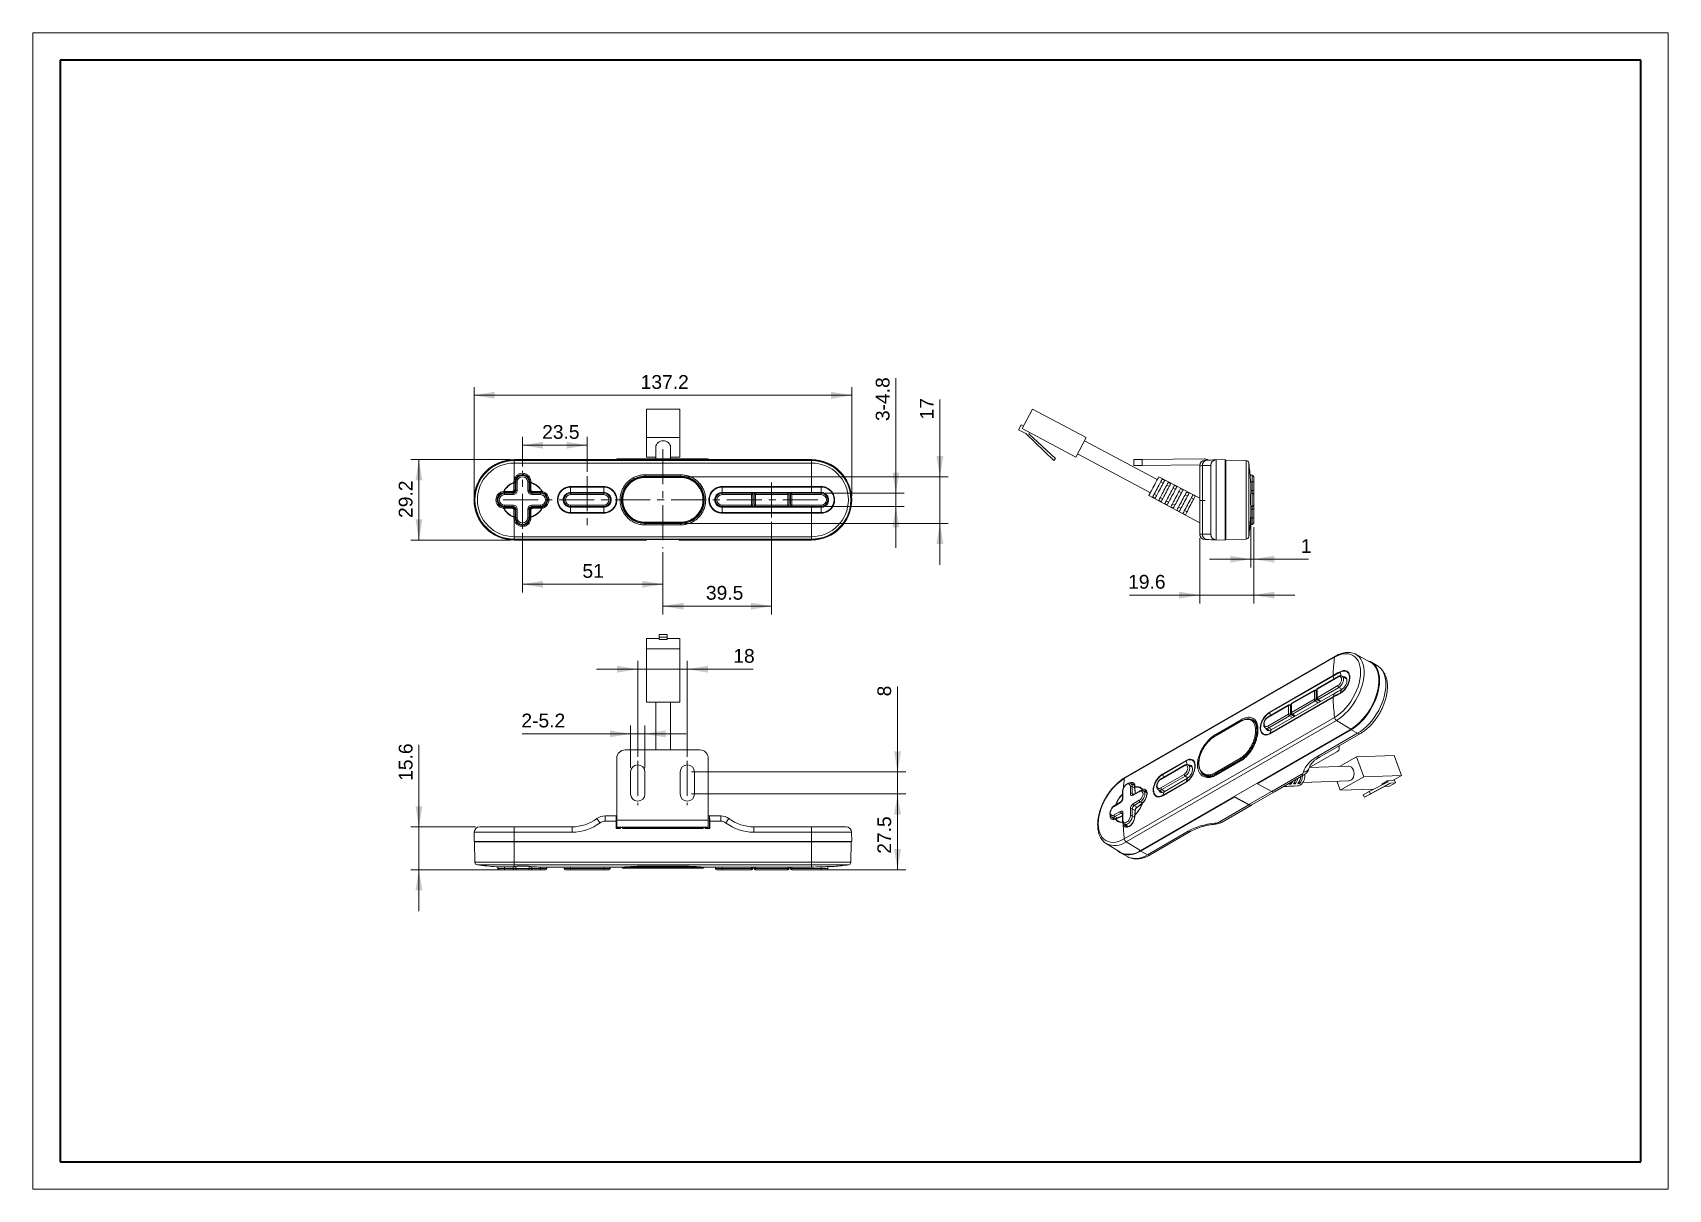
# Model space of a CAD drawing. Header units: millimetres. Extents: x -297 to 297, y -210 to 210.
import ezdxf

# ---------------------------------------------------------------- set-up
doc = ezdxf.new("R2010")
doc.units = ezdxf.units.MM
doc.header["$PDSIZE"] = -1
doc.linetypes.add('CENTERX2', pattern=[20.32, 12.7, -2.54, 2.54, -2.54])
doc.layers.get('0').update_dxf_attribs({"lineweight": 20})
doc.layers.add('粗实线层', color=7, linetype='Continuous', lineweight=35)
doc.layers.add('细实线层', color=7, linetype='Continuous', lineweight=18)
doc.styles.add('标准', font='')
doc.styles.get('标准').set_extended_font_data('arial')
doc.dimstyles.new('标准$0', dxfattribs={"dimscale": 1.5, "dimtxt": 3.333333, "dimasz": 5, "dimexe": 2, "dimexo": 1, "dimgap": 1.5, "dimtad": 1, "dimdec": 1, "dimdsep": 46, "dimtxsty": '标准', "dimcen": 2.5, "dimdle": 10, "dimclrd": 256, "dimclre": 256, "dimclrt": 7, "dimadec": 0, "dimazin": 0, "dimtfac": 0.714286, "dimtdec": 1, "dimtmove": 0, "dimatfit": 3, "dimfxl": 0, "dimtolj": 1, "dimarcsym": 0})

msp = doc.modelspace()

# ---------------------------------------------------------------- blocks, each defined once
blk = doc.blocks.new('*X4')
at = {"lineweight": 0}
for points in [[(-136.73, 78.33), (-129.23, 77.08), (-129.23, 79.58)], [(0.46, 78.33), (-7.04, 77.08), (-7.04, 79.58)]]:
    blk.add_hatch(color=256, dxfattribs=at).paths.add_polyline_path(points, flags=0)
at = {"linetype": 'Continuous', "lineweight": 0}
for p, q in [((-136.73, 41.86), (-136.73, 81.33)), ((0.46, 41.86), (0.46, 81.33))]:
    blk.add_line(p, q, dxfattribs=at)
at = {"lineweight": 0}
blk.add_line((0.46, 78.33), (-136.73, 78.33), dxfattribs=at)
at = {"color": 7, "linetype": 'Continuous', "lineweight": 0, "insert": (-67.47, 83.13), "char_height": 5, "width": 32.6905, "attachment_point": 5, "style": '标准'}
blk.add_mtext('137.2', dxfattribs=at)
blk = doc.blocks.new('*X5')
at = {"lineweight": 0}
for points in [[(-156.73, 54.96), (-155.48, 47.46), (-157.98, 47.46)], [(-156.73, 25.77), (-155.48, 33.27), (-157.98, 33.27)]]:
    blk.add_hatch(color=256, dxfattribs=at).paths.add_polyline_path(points, flags=0)
at = {"linetype": 'Continuous', "lineweight": 0}
for p, q in [((-123.64, 54.96), (-159.73, 54.96)), ((-123.64, 25.77), (-159.73, 25.77))]:
    blk.add_line(p, q, dxfattribs=at)
at = {"lineweight": 0}
blk.add_line((-156.73, 54.96), (-156.73, 25.77), dxfattribs=at)
at = {"color": 7, "linetype": 'Continuous', "lineweight": 0, "insert": (-161.53, 40.59), "char_height": 5, "width": 26.0366, "attachment_point": 5, "rotation": 90, "style": '标准'}
blk.add_mtext('29.2', dxfattribs=at)
blk = doc.blocks.new('*X6')
at = {"lineweight": 0}
for points in [[(16.5, 42.77), (17.75, 50.27), (15.25, 50.27)], [(16.5, 37.93), (17.75, 30.43), (15.25, 30.43)]]:
    blk.add_hatch(color=256, dxfattribs=at).paths.add_polyline_path(points, flags=0)
blk.add_line((16.5, 84.57), (16.5, 22.93), dxfattribs=at)
at = {"linetype": 'Continuous', "lineweight": 0}
for p, q in [((-9.14, 42.77), (19.5, 42.77)), ((-9.14, 37.93), (19.5, 37.93))]:
    blk.add_line(p, q, dxfattribs=at)
at = {"color": 7, "linetype": 'Continuous', "lineweight": 0, "insert": (11.7, 76.92), "char_height": 5, "width": 30.625, "attachment_point": 5, "rotation": 90, "style": '标准'}
blk.add_mtext('3-4.8', dxfattribs=at)
blk = doc.blocks.new('*X7')
at = {"lineweight": 0}
for points in [[(-119.14, 9.72), (-111.64, 10.97), (-111.64, 8.47)], [(-68.14, 9.72), (-75.64, 10.97), (-75.64, 8.47)]]:
    blk.add_hatch(color=256, dxfattribs=at).paths.add_polyline_path(points, flags=0)
at = {"linetype": 'Continuous', "lineweight": 0}
for p, q in [((-119.14, 28.36), (-119.14, 6.72)), ((-68.14, 21.32), (-68.14, 6.72))]:
    blk.add_line(p, q, dxfattribs=at)
at = {"lineweight": 0}
blk.add_line((-119.14, 9.72), (-68.14, 9.72), dxfattribs=at)
at = {"color": 7, "linetype": 'Continuous', "lineweight": 0, "insert": (-93.48, 14.52), "char_height": 5, "width": 12.3857, "attachment_point": 5, "style": '标准'}
blk.add_mtext('51', dxfattribs=at)
blk = doc.blocks.new('*X8')
at = {"lineweight": 0}
for points in [[(-119.14, 60.19), (-111.64, 58.94), (-111.64, 61.44)], [(-95.64, 60.19), (-103.14, 58.94), (-103.14, 61.44)]]:
    blk.add_hatch(color=256, dxfattribs=at).paths.add_polyline_path(points, flags=0)
at = {"linetype": 'Continuous', "lineweight": 0}
for p, q in [((-119.14, 52.43), (-119.14, 63.19)), ((-95.64, 50.5), (-95.64, 63.19))]:
    blk.add_line(p, q, dxfattribs=at)
at = {"lineweight": 0}
blk.add_line((-95.64, 60.19), (-119.14, 60.19), dxfattribs=at)
at = {"color": 7, "linetype": 'Continuous', "lineweight": 0, "insert": (-105.2, 64.99), "char_height": 5, "width": 26.2195, "attachment_point": 5, "style": '标准'}
blk.add_mtext('23.5', dxfattribs=at)
blk = doc.blocks.new('*X9')
at = {"lineweight": 0}
for points in [[(-68.14, 1.77), (-60.64, 0.52), (-60.64, 3.02)], [(-28.64, 1.77), (-36.14, 0.52), (-36.14, 3.02)]]:
    blk.add_hatch(color=256, dxfattribs=at).paths.add_polyline_path(points, flags=0)
at = {"linetype": 'Continuous', "lineweight": 0}
for p, q in [((-28.64, 32.43), (-28.64, -1.23)), ((-68.14, 21.32), (-68.14, -1.23))]:
    blk.add_line(p, q, dxfattribs=at)
at = {"lineweight": 0}
blk.add_line((-28.64, 1.77), (-68.14, 1.77), dxfattribs=at)
at = {"color": 7, "linetype": 'Continuous', "lineweight": 0, "insert": (-45.72, 6.57), "char_height": 5, "width": 26.0366, "attachment_point": 5, "style": '标准'}
blk.add_mtext('39.5', dxfattribs=at)
blk = doc.blocks.new('*X10')
at = {"lineweight": 0}
for points in [[(32.46, 48.76), (33.71, 56.26), (31.21, 56.26)], [(32.46, 31.81), (33.71, 24.31), (31.21, 24.31)]]:
    blk.add_hatch(color=256, dxfattribs=at).paths.add_polyline_path(points, flags=0)
blk.add_line((32.46, 76.78), (32.46, 16.81), dxfattribs=at)
at = {"linetype": 'Continuous', "lineweight": 0}
for p, q in [((-60.14, 48.76), (35.46, 48.76)), ((-60.14, 31.81), (35.46, 31.81))]:
    blk.add_line(p, q, dxfattribs=at)
at = {"color": 7, "linetype": 'Continuous', "lineweight": 0, "insert": (27.7, 73.43), "char_height": 5, "width": 13.3841, "attachment_point": 5, "rotation": 90, "style": '标准'}
blk.add_mtext('17', dxfattribs=at)
blk = doc.blocks.new('*X11')
at = {"lineweight": 0}
for points in [[(-77.27, -21.14), (-84.77, -19.89), (-84.77, -22.39)], [(-59.27, -21.14), (-51.77, -19.89), (-51.77, -22.39)]]:
    blk.add_hatch(color=256, dxfattribs=at).paths.add_polyline_path(points, flags=0)
blk.add_line((-92.27, -21.14), (-35.32, -21.14), dxfattribs=at)
at = {"linetype": 'Continuous', "lineweight": 0}
for p, q in [((-77.27, -52.95), (-77.27, -18.14)), ((-59.27, -52.95), (-59.27, -18.14))]:
    blk.add_line(p, q, dxfattribs=at)
at = {"color": 7, "linetype": 'Continuous', "lineweight": 0, "insert": (-38.67, -16.34), "char_height": 5, "width": 13.3994, "attachment_point": 5, "style": '标准'}
blk.add_mtext('18', dxfattribs=at)
blk = doc.blocks.new('*X12')
at = {"lineweight": 0}
for points in [[(-156.73, -78.38), (-155.48, -70.88), (-157.98, -70.88)], [(-156.73, -93.98), (-155.48, -101.48), (-157.98, -101.48)]]:
    blk.add_hatch(color=256, dxfattribs=at).paths.add_polyline_path(points, flags=0)
blk.add_line((-156.73, -48.62), (-156.73, -108.98), dxfattribs=at)
at = {"linetype": 'Continuous', "lineweight": 0}
for p, q in [((-136.14, -78.38), (-159.73, -78.38)), ((-127.14, -93.98), (-159.73, -93.98))]:
    blk.add_line(p, q, dxfattribs=at)
at = {"color": 7, "linetype": 'Continuous', "lineweight": 0, "insert": (-161.53, -54.88), "char_height": 5, "width": 25.0305, "attachment_point": 5, "rotation": 90, "style": '标准'}
blk.add_mtext('15.6', dxfattribs=at)
blk = doc.blocks.new('*X13')
at = {"lineweight": 0}
for points in [[(17.09, -66.45), (18.34, -73.95), (15.84, -73.95)], [(17.09, -93.98), (18.34, -86.48), (15.84, -86.48)]]:
    blk.add_hatch(color=256, dxfattribs=at).paths.add_polyline_path(points, flags=0)
at = {"linetype": 'Continuous', "lineweight": 0}
for p, q in [((-57.77, -66.45), (20.09, -66.45)), ((-9.14, -93.98), (20.09, -93.98))]:
    blk.add_line(p, q, dxfattribs=at)
at = {"lineweight": 0}
blk.add_line((17.09, -66.45), (17.09, -93.98), dxfattribs=at)
at = {"color": 7, "linetype": 'Continuous', "lineweight": 0, "insert": (12.29, -81.36), "char_height": 5, "width": 26.2195, "attachment_point": 5, "rotation": 90, "style": '标准'}
blk.add_mtext('27.5', dxfattribs=at)
blk = doc.blocks.new('*X14')
at = {"lineweight": 0}
for points in [[(17.09, -58.45), (18.34, -50.95), (15.84, -50.95)], [(17.09, -66.45), (18.34, -73.95), (15.84, -73.95)]]:
    blk.add_hatch(color=256, dxfattribs=at).paths.add_polyline_path(points, flags=0)
blk.add_line((17.09, -27.41), (17.09, -81.45), dxfattribs=at)
at = {"linetype": 'Continuous', "lineweight": 0}
for p, q in [((-57.77, -58.45), (20.09, -58.45)), ((-57.77, -66.45), (20.09, -66.45))]:
    blk.add_line(p, q, dxfattribs=at)
at = {"color": 7, "linetype": 'Continuous', "lineweight": 0, "insert": (12.29, -29.06), "char_height": 5, "width": 10, "attachment_point": 5, "rotation": 90, "style": '标准'}
blk.add_mtext('8', dxfattribs=at)
blk = doc.blocks.new('*X15')
at = {"lineweight": 0}
for points in [[(-79.87, -44.61), (-87.37, -43.36), (-87.37, -45.86)], [(-74.67, -44.61), (-67.17, -43.36), (-67.17, -45.86)]]:
    blk.add_hatch(color=256, dxfattribs=at).paths.add_polyline_path(points, flags=0)
blk.add_line((-119.24, -44.61), (-59.67, -44.61), dxfattribs=at)
at = {"linetype": 'Continuous', "lineweight": 0}
for p, q in [((-79.87, -56.95), (-79.87, -41.61)), ((-74.67, -56.95), (-74.67, -41.61))]:
    blk.add_line(p, q, dxfattribs=at)
at = {"color": 7, "linetype": 'Continuous', "lineweight": 0, "insert": (-111.57, -39.81), "char_height": 5, "width": 30.686, "attachment_point": 5, "style": '标准'}
blk.add_mtext('2-5.2', dxfattribs=at)
blk = doc.blocks.new('*X16')
at = {"lineweight": 0}
for points in [[(126.82, 5.77), (119.32, 7.02), (119.32, 4.52)], [(146.42, 5.77), (153.92, 7.02), (153.92, 4.52)]]:
    blk.add_hatch(color=256, dxfattribs=at).paths.add_polyline_path(points, flags=0)
at = {"linetype": 'Continuous', "lineweight": 0}
for p, q in [((146.42, 30.46), (146.42, 2.77)), ((126.82, 26.46), (126.82, 2.77))]:
    blk.add_line(p, q, dxfattribs=at)
at = {"lineweight": 0}
blk.add_line((101.36, 5.77), (161.42, 5.77), dxfattribs=at)
at = {"color": 7, "linetype": 'Continuous', "lineweight": 0, "insert": (107.62, 10.57), "char_height": 5, "width": 25.0305, "attachment_point": 5, "style": '标准'}
blk.add_mtext('19.6', dxfattribs=at)
blk = doc.blocks.new('*X17')
at = {"lineweight": 0}
for points in [[(145.4, 18.82), (137.9, 17.57), (137.9, 20.07)], [(146.42, 18.82), (153.92, 17.57), (153.92, 20.07)]]:
    blk.add_hatch(color=256, dxfattribs=at).paths.add_polyline_path(points, flags=0)
at = {"linetype": 'Continuous', "lineweight": 0}
for p, q in [((145.4, 35.76), (145.4, 15.82)), ((146.42, 30.46), (146.42, 15.82))]:
    blk.add_line(p, q, dxfattribs=at)
at = {"lineweight": 0}
blk.add_line((166.38, 18.82), (130.4, 18.82), dxfattribs=at)
at = {"color": 7, "linetype": 'Continuous', "lineweight": 0, "insert": (165.46, 23.58), "char_height": 5, "width": 10, "attachment_point": 5, "style": '标准'}
blk.add_mtext('1', dxfattribs=at)
blk = doc.blocks.new('$CAXA_FRAME_13B17AC1$')
at = {"layer": '粗实线层'}
for p, q in [((-287, 200), (-287, -200)), ((287, 200), (-287, 200)), ((287, -200), (287, 200)), ((-287, -200), (287, -200))]:
    blk.add_line(p, q, dxfattribs=at)
at = {"layer": '细实线层'}
for p, q in [((297, 210), (-297, 210)), ((-297, 210), (-297, -210)), ((297, -210), (297, 210)), ((-297, -210), (297, -210))]:
    blk.add_line(p, q, dxfattribs=at)

# ---------------------------------------------------------------- dimensions: what is measured, and where the dimension line sits
at = {"color": 7, "linetype": 'Continuous', "lineweight": 0}
dim = msp.add_linear_dim(base=(16.5, 37.93), p1=(-10.64, 42.77), p2=(-10.64, 37.93), angle=270, text='3-<>', dimstyle='标准$0', override={"dimsah": 1, "dimtzin": 0}, dxfattribs=at)
dim.commit()
dim.dimension.update_dxf_attribs({"geometry": '*X6', "text_midpoint": (11.7, 76.92), "dimtype": 160})
for base, p1, p2, picture, middle in [((-136.73, 78.33), (0.46, 40.36), (-136.73, 40.36), '*X4', (-67.47, 83.13)), ((-119.14, 60.19), (-95.64, 49), (-119.14, 50.93), '*X8', (-105.2, 64.99)), ((145.4, 18.82), (146.42, 31.96), (145.4, 37.26), '*X17', (165.46, 23.58)), ((-68.14, 9.72), (-119.14, 29.86), (-68.14, 22.82), '*X7', (-93.48, 14.52)), ((-68.14, 1.77), (-28.64, 33.93), (-68.14, 22.82), '*X9', (-45.72, 6.57)), ((146.42, 5.77), (126.82, 27.96), (146.42, 31.96), '*X16', (107.62, 10.57)), ((-59.27, -21.14), (-77.27, -54.45), (-59.27, -54.45), '*X11', (-38.67, -16.34))]:
    dim = msp.add_linear_dim(base=base, p1=p1, p2=p2, dimstyle='标准$0', override={"dimsah": 1, "dimtzin": 0}, dxfattribs=at)
    dim.commit()
    dim.dimension.update_dxf_attribs({"geometry": picture, "text_midpoint": middle, "dimtype": 160})
for base, p1, p2, picture, middle in [((32.45653, 31.81299), (-61.637, 48.76302), (-61.637, 31.81299), '*X10', (27.697, 73.42977)), ((-156.73, 25.77), (-122.14, 54.96), (-122.14, 25.77), '*X5', (-161.53, 40.59)), ((17.09, -66.45), (-59.27, -58.45), (-59.27, -66.45), '*X14', (12.29, -29.06)), ((-156.73, -93.98), (-134.64, -78.38), (-125.64, -93.98), '*X12', (-161.53, -54.88)), ((17.09, -93.98), (-59.27, -66.45), (-10.64, -93.98), '*X13', (12.29, -81.36))]:
    dim = msp.add_linear_dim(base=base, p1=p1, p2=p2, angle=270, dimstyle='标准$0', override={"dimsah": 1, "dimtzin": 0}, dxfattribs=at)
    dim.commit()
    dim.dimension.update_dxf_attribs({"geometry": picture, "text_midpoint": middle, "dimtype": 160})
dim = msp.add_linear_dim(base=(-74.67, -44.61), p1=(-79.87, -58.45), p2=(-74.67, -58.45), text='2-<>', dimstyle='标准$0', override={"dimsah": 1, "dimtzin": 0}, dxfattribs=at)
dim.commit()
dim.dimension.update_dxf_attribs({"geometry": '*X15', "text_midpoint": (-111.57, -39.81), "dimtype": 160})

# ---------------------------------------------------------------- linework, layer by layer
at = {"color": 7, "linetype": 'Continuous', "lineweight": 15}
for p, q in [((-74.04, 73.3), (-74.04, 62.97)), ((-74.04, 73.3), (-62.04, 73.3)), ((-62.04, 73.3), (-62.04, 62.97)), ((62.37, 66.24), (66.13, 73.3)), ((66.13, 73.3), (85.55, 62.97)), ((61.96, 67.59), (61.02, 65.82)), ((61.02, 65.82), (63.67, 64.42)), ((62.84, 67.12), (61.96, 67.59)), ((62.37, 66.24), (81.8, 55.91)), ((-74.04, 62.97), (-62.04, 62.97)), ((-74.04, 55.91), (-74.04, 62.97)), ((-70.74, 59.44), (-70.74, 55.26)), ((-65.34, 55.26), (-65.34, 59.44)), ((-62.04, 62.97), (-62.04, 55.91)), ((63.67, 64.42), (73.8, 54.62)), ((64.79, 64.39), (65.02, 64.83)), ((74.5, 55.33), (64.79, 64.39)), ((81.8, 55.91), (85.55, 62.97)), ((111.43, 47.74), (84.94, 61.83)), ((-14.14, 54.96), (-122.14, 54.96)), ((-122.14, 54.8), (-14.14, 54.8)), ((-122.14, 54.8), (-122.14, 54.61)), ((-122.14, 53.74), (-122.14, 54.61)), ((-122.14, 54.61), (-14.14, 54.61)), ((-122.14, 53.74), (-122.14, 47.67)), ((-14.14, 53.74), (-122.14, 53.74)), ((-84.87, 55.26), (-51.67, 55.26)), ((-84.87, 54.96), (-84.87, 55.26)), ((-70.74, 55.91), (-74.04, 55.91)), ((-62.04, 55.91), (-65.34, 55.91)), ((-51.67, 55.26), (-51.67, 54.96)), ((-14.14, 54.8), (-14.14, 54.61)), ((-14.14, 53.74), (-14.14, 54.61)), ((-14.14, 53.74), (-14.14, 45.2)), ((73.8, 54.62), (74.5, 55.33)), ((82.41, 57.06), (108.9, 42.97)), ((102.91, 52.84), (102.89, 55.04)), ((128.39, 55.26), (105.89, 55.07)), ((105.89, 55.07), (105.91, 52.87)), ((136.12, 54.96), (132.77, 54.87)), ((132.77, 54.87), (132.77, 25.86)), ((136.12, 54.96), (136.12, 25.77)), ((136.12, 53.58), (136.32, 53.58)), ((136.32, 25.92), (136.32, 54.8)), ((136.32, 54.8), (143.67, 54.61)), ((143.67, 26.11), (143.67, 54.61)), ((144.64, 53.74), (144.64, 26.98)), ((-122.24, 46.89), (-122.14, 47.67)), ((-121.75, 47.54), (-121.84, 46.86)), ((-74.64, 49.46), (-61.64, 49.46)), ((-74.64, 48.91), (-74.64, 49.46)), ((-61.64, 48.91), (-74.64, 48.91)), ((-74.64, 48.76), (-74.64, 48.49)), ((-74.64, 48.76), (-61.64, 48.76)), ((-74.64, 48.49), (-61.64, 48.49)), ((-61.64, 49.46), (-61.64, 48.91)), ((-61.64, 48.76), (-61.64, 48.49)), ((105.91, 52.87), (126.84, 53.05)), ((126.82, 40.98), (111.95, 48.72)), ((126.82, 27.96), (126.82, 52.76)), ((127.82, 52.78), (127.82, 27.95)), ((130.82, 27.86), (130.82, 52.87)), ((145.92, 49.27), (145.13, 49.27)), ((145.31, 46.89), (145.26, 47.67)), ((146.42, 48.77), (146.42, 46.86)), ((-125.81, 43.42), (-125.94, 43.46)), ((-125.89, 43.05), (-125.84, 43.06)), ((-125.64, 43.06), (-125.84, 43.06)), ((-125.81, 43.42), (-125.57, 43.43)), ((-122.84, 43.06), (-125.64, 43.06)), ((-125.64, 42.8), (-122.57, 42.8)), ((-125.64, 42.8), (-125.64, 42.77)), ((-125.64, 42.27), (-125.64, 42.77)), ((-125.64, 42.77), (-122.54, 42.77)), ((-122.54, 42.27), (-125.64, 42.27)), ((-125.57, 43.43), (-122.8, 43.43)), ((-122.54, 42.77), (-122.57, 42.8)), ((-122.54, 42.27), (-122.54, 42.77)), ((-122.24, 46.69), (-122.24, 46.89)), ((-122.21, 46.56), (-122.24, 46.69)), ((-122.21, 44.03), (-122.21, 46.56)), ((-121.84, 46.86), (-121.84, 46.67)), ((-121.84, 46.62), (-121.84, 46.67)), ((-121.84, 46.62), (-121.84, 44.06)), ((-121.57, 43.8), (-121.57, 46.86)), ((-121.57, 46.86), (-121.54, 46.86)), ((-121.57, 43.8), (-121.54, 43.77)), ((-121.04, 46.86), (-121.54, 46.86)), ((-121.54, 43.77), (-121.54, 46.86)), ((-121.04, 43.77), (-121.54, 43.77)), ((-121.04, 46.86), (-121.04, 43.77)), ((-117.23, 46.86), (-116.73, 46.86)), ((-117.23, 43.77), (-117.23, 46.86)), ((-117.23, 43.77), (-116.73, 43.77)), ((-116.73, 46.86), (-116.73, 43.77)), ((-116.7, 46.86), (-116.73, 46.86)), ((-116.73, 43.77), (-116.7, 43.8)), ((-116.7, 46.86), (-116.7, 43.8)), ((-116.44, 46.67), (-116.44, 46.86)), ((-116.44, 46.67), (-116.44, 46.62)), ((-116.44, 44.06), (-116.44, 46.62)), ((-116.04, 46.69), (-116.07, 46.56)), ((-116.07, 46.56), (-116.07, 44.03)), ((-116.04, 46.89), (-116.04, 46.69)), ((-115.7, 42.8), (-115.73, 42.77)), ((-115.73, 42.27), (-115.73, 42.77)), ((-115.73, 42.77), (-112.64, 42.77)), ((-112.64, 42.27), (-115.73, 42.27)), ((-115.7, 42.8), (-112.64, 42.8)), ((-115.47, 43.43), (-112.7, 43.43)), ((-112.64, 43.06), (-115.44, 43.06)), ((-112.7, 43.43), (-112.03, 43.36)), ((-112.05, 43), (-112.64, 43.06)), ((-112.64, 42.8), (-112.64, 42.77)), ((-112.64, 42.27), (-112.64, 42.77)), ((-112.05, 43), (-112, 42.99)), ((-111.9, 43.39), (-112.03, 43.36)), ((-101.64, 45.2), (-101.64, 45)), ((-101.64, 45.2), (-89.64, 45.2)), ((-101.64, 45), (-101.64, 43.06)), ((-89.64, 45), (-101.64, 45)), ((-89.64, 43.06), (-101.64, 43.06)), ((-101.64, 42.8), (-101.64, 42.77)), ((-101.64, 42.8), (-89.64, 42.8)), ((-101.64, 42.27), (-101.64, 42.77)), ((-101.64, 42.77), (-89.64, 42.77)), ((-89.64, 42.27), (-101.64, 42.27)), ((-89.64, 45.2), (-89.64, 45)), ((-89.64, 45), (-89.64, 43.06)), ((-89.64, 42.8), (-89.64, 42.77)), ((-89.64, 42.27), (-89.64, 42.77)), ((-46.64, 45), (-46.64, 45.2)), ((-46.64, 45.2), (-14.14, 45.2)), ((-46.64, 45), (-46.64, 43.06)), ((-14.14, 45), (-46.64, 45)), ((-14.14, 43.06), (-46.64, 43.06)), ((-46.64, 42.8), (-46.64, 42.77)), ((-10.64, 42.8), (-46.64, 42.8)), ((-46.64, 42.27), (-46.64, 42.77)), ((-46.64, 42.77), (-35.94, 42.77)), ((-35.94, 42.27), (-46.64, 42.27)), ((-35.94, 42.79), (-34.54, 42.79)), ((-35.94, 42.77), (-35.94, 42.79)), ((-35.94, 42.27), (-35.94, 42.77)), ((-35.94, 42.27), (-35.44, 42.27)), ((-35.94, 38.46), (-35.94, 42.27)), ((-35.44, 42.29), (-35.44, 42.27)), ((-35.44, 42.27), (-35.44, 38.46)), ((-35.04, 42.27), (-35.04, 42.29)), ((-34.54, 42.27), (-35.04, 42.27)), ((-35.04, 38.46), (-35.04, 42.27)), ((-34.54, 42.79), (-34.54, 42.77)), ((-34.54, 42.77), (-34.54, 42.27)), ((-34.54, 42.77), (-22.74, 42.77)), ((-22.74, 42.27), (-34.54, 42.27)), ((-34.54, 42.27), (-34.54, 38.46)), ((-22.74, 42.77), (-22.74, 42.79)), ((-22.74, 42.79), (-21.34, 42.79)), ((-22.74, 42.27), (-22.74, 42.77)), ((-22.74, 42.27), (-22.24, 42.27)), ((-22.74, 38.46), (-22.74, 42.27)), ((-22.24, 42.29), (-22.24, 42.27)), ((-22.24, 42.27), (-22.24, 38.46)), ((-21.84, 42.27), (-21.84, 42.29)), ((-21.34, 42.27), (-21.84, 42.27)), ((-21.84, 38.46), (-21.84, 42.27)), ((-21.34, 42.79), (-21.34, 42.77)), ((-21.34, 42.77), (-21.34, 42.27)), ((-21.34, 42.77), (-10.64, 42.77)), ((-10.64, 42.27), (-21.34, 42.27)), ((-21.34, 42.27), (-21.34, 38.46)), ((-14.14, 45.2), (-10.61, 45.2)), ((-14.14, 45), (-14.14, 45.2)), ((-14.14, 45), (-14.14, 43.06)), ((-10.61, 45), (-14.14, 45)), ((-10.64, 43.06), (-14.14, 43.06)), ((-10.61, 45), (-10.64, 43.06)), ((-10.64, 42.8), (-10.64, 42.77)), ((-10.64, 42.27), (-10.64, 42.77)), ((108.38, 42), (126.82, 31.98)), ((111.17, 41.92), (110.28, 42.39)), ((113.57, 46.45), (112.69, 46.91)), ((115.78, 45.27), (114.9, 45.74)), ((117.99, 44.1), (117.1, 44.57)), ((120.2, 42.92), (119.31, 43.39)), ((122.4, 41.75), (121.52, 42.22)), ((125.2, 41.68), (124.31, 42.14)), ((145.34, 42.77), (145.92, 42.77)), ((145.92, 43.77), (145.92, 46.86)), ((146.42, 46.86), (145.92, 46.86)), ((146.42, 43.77), (145.92, 43.77)), ((145.92, 37.96), (145.92, 42.77)), ((146.42, 46.86), (146.42, 43.77)), ((146.42, 43.77), (146.42, 42.27)), ((146.42, 42.27), (146.42, 38.46)), ((-125.81, 37.3), (-125.94, 37.26)), ((-125.84, 37.67), (-125.89, 37.67)), ((-125.84, 37.67), (-125.64, 37.66)), ((-125.57, 37.29), (-125.81, 37.3)), ((-125.64, 38.46), (-122.54, 38.46)), ((-125.64, 37.96), (-125.64, 38.46)), ((-122.54, 37.96), (-125.64, 37.96)), ((-125.64, 37.93), (-125.64, 37.96)), ((-122.57, 37.93), (-125.64, 37.93)), ((-125.64, 37.66), (-122.84, 37.66)), ((-122.8, 37.29), (-125.57, 37.29)), ((-122.57, 37.93), (-122.54, 37.96)), ((-122.54, 37.96), (-122.54, 38.46)), ((-122.21, 34.17), (-122.21, 36.7)), ((-121.84, 36.66), (-121.84, 34.11)), ((-121.54, 36.96), (-121.57, 36.93)), ((-121.57, 33.86), (-121.57, 36.93)), ((-121.54, 36.96), (-121.04, 36.96)), ((-121.54, 33.86), (-121.54, 36.96)), ((-121.04, 36.96), (-121.04, 33.86)), ((-117.23, 33.86), (-117.23, 36.96)), ((-116.73, 36.96), (-117.23, 36.96)), ((-116.73, 36.96), (-116.73, 33.86)), ((-116.7, 36.93), (-116.73, 36.96)), ((-116.7, 36.93), (-116.7, 33.86)), ((-116.44, 34.11), (-116.44, 36.66)), ((-116.07, 36.7), (-116.07, 34.17)), ((-115.73, 38.46), (-112.64, 38.46)), ((-115.73, 37.96), (-115.73, 38.46)), ((-112.64, 37.96), (-115.73, 37.96)), ((-115.73, 37.96), (-115.7, 37.93)), ((-112.64, 37.93), (-115.7, 37.93)), ((-112.7, 37.29), (-115.47, 37.29)), ((-115.44, 37.66), (-112.64, 37.66)), ((-112.03, 37.37), (-112.7, 37.29)), ((-112.64, 37.96), (-112.64, 38.46)), ((-112.64, 37.93), (-112.64, 37.96)), ((-112.64, 37.66), (-112.05, 37.73)), ((-112, 37.74), (-112.05, 37.73)), ((-111.9, 37.34), (-112.03, 37.37)), ((-101.64, 37.96), (-101.64, 38.46)), ((-101.64, 38.46), (-89.64, 38.46)), ((-89.64, 37.96), (-101.64, 37.96)), ((-101.64, 37.93), (-101.64, 37.96)), ((-89.64, 37.93), (-101.64, 37.93)), ((-101.64, 37.66), (-101.64, 35.72)), ((-101.64, 37.66), (-89.64, 37.66)), ((-101.64, 35.72), (-101.64, 35.53)), ((-101.64, 35.72), (-89.64, 35.72)), ((-89.64, 37.96), (-89.64, 38.46)), ((-89.64, 37.93), (-89.64, 37.96)), ((-89.64, 37.66), (-89.64, 35.72)), ((-89.64, 35.72), (-89.64, 35.53)), ((-46.64, 37.96), (-46.64, 38.46)), ((-46.64, 38.46), (-35.94, 38.46)), ((-35.94, 37.96), (-46.64, 37.96)), ((-46.64, 37.93), (-46.64, 37.96)), ((-46.64, 37.93), (-10.64, 37.93)), ((-46.64, 37.66), (-46.64, 35.72)), ((-46.64, 37.66), (-14.14, 37.66)), ((-46.64, 35.72), (-46.64, 35.53)), ((-46.64, 35.72), (-14.14, 35.72)), ((-35.94, 38.46), (-35.44, 38.46)), ((-35.94, 37.96), (-35.94, 38.46)), ((-35.94, 37.93), (-35.94, 37.96)), ((-34.54, 37.93), (-35.94, 37.93)), ((-35.44, 38.46), (-35.44, 38.43)), ((-34.54, 38.46), (-35.04, 38.46)), ((-35.04, 38.43), (-35.04, 38.46)), ((-34.54, 38.46), (-22.74, 38.46)), ((-34.54, 38.46), (-34.54, 37.96)), ((-22.74, 37.96), (-34.54, 37.96)), ((-34.54, 37.96), (-34.54, 37.93)), ((-22.74, 38.46), (-22.24, 38.46)), ((-22.74, 37.96), (-22.74, 38.46)), ((-22.74, 37.93), (-22.74, 37.96)), ((-21.34, 37.93), (-22.74, 37.93)), ((-22.24, 38.46), (-22.24, 38.43)), ((-21.34, 38.46), (-21.84, 38.46)), ((-21.84, 38.43), (-21.84, 38.46)), ((-21.34, 38.46), (-10.64, 38.46)), ((-21.34, 38.46), (-21.34, 37.96)), ((-10.64, 37.96), (-21.34, 37.96)), ((-21.34, 37.96), (-21.34, 37.93)), ((-14.14, 37.66), (-14.14, 35.72)), ((-14.14, 37.66), (-10.64, 37.66)), ((-14.14, 35.53), (-14.14, 35.72)), ((-14.14, 35.72), (-10.61, 35.72)), ((-10.64, 37.96), (-10.64, 38.46)), ((-10.64, 37.93), (-10.64, 37.96)), ((-10.64, 37.66), (-10.61, 35.72)), ((109.76, 41.4), (110.63, 40.92)), ((111.95, 40.2), (112.83, 39.73)), ((113.38, 40.75), (112.49, 41.22)), ((114.15, 39.01), (115.03, 38.53)), ((115.58, 39.57), (114.7, 40.04)), ((117.79, 38.4), (116.91, 38.87)), ((118.54, 36.62), (119.42, 36.14)), ((120, 37.23), (119.11, 37.7)), ((122.2, 36.05), (121.32, 36.52)), ((124.61, 40.58), (123.73, 41.05)), ((126.82, 40.15), (128.82, 40.15)), ((145.35, 37.95), (145.92, 37.96)), ((145.92, 36.96), (146.42, 36.96)), ((145.92, 33.86), (145.92, 36.96)), ((146.42, 38.46), (146.42, 36.96)), ((146.42, 36.96), (146.42, 33.86)), ((-122.21, 34.17), (-122.24, 34.04)), ((-122.24, 33.84), (-122.24, 34.04)), ((-122.14, 33.05), (-122.24, 33.84)), ((-122.14, 33.05), (-122.14, 26.98)), ((-121.84, 34.06), (-121.84, 34.11)), ((-121.84, 34.06), (-121.84, 33.86)), ((-121.84, 33.86), (-121.75, 33.18)), ((-121.57, 33.86), (-121.54, 33.86)), ((-121.54, 33.86), (-121.04, 33.86)), ((-116.73, 33.86), (-117.23, 33.86)), ((-116.7, 33.86), (-116.73, 33.86)), ((-116.44, 34.11), (-116.44, 34.06)), ((-116.44, 33.86), (-116.44, 34.06)), ((-116.04, 34.04), (-116.07, 34.17)), ((-116.04, 34.04), (-116.04, 33.84)), ((-89.64, 35.53), (-101.64, 35.53)), ((-74.64, 32.24), (-74.64, 31.96)), ((-61.64, 32.24), (-74.64, 32.24)), ((-61.64, 31.96), (-74.64, 31.96)), ((-74.64, 31.81), (-74.64, 31.27)), ((-74.64, 31.81), (-61.64, 31.81)), ((-61.64, 31.27), (-74.64, 31.27)), ((-61.64, 31.96), (-61.64, 32.24)), ((-61.64, 31.27), (-61.64, 31.81)), ((-14.14, 35.53), (-46.64, 35.53)), ((-10.61, 35.53), (-14.14, 35.53)), ((-14.14, 35.53), (-14.14, 26.98)), ((120.74, 35.43), (121.62, 34.95)), ((145.13, 31.45), (145.92, 31.46)), ((145.26, 33.05), (145.31, 33.84)), ((145.92, 33.86), (146.42, 33.86)), ((146.42, 33.86), (146.42, 31.96)), ((-122.14, 26.98), (-14.14, 26.98)), ((-122.14, 26.11), (-122.14, 26.98)), ((-14.14, 26.11), (-122.14, 26.11)), ((-122.14, 25.92), (-122.14, 26.11)), ((-14.14, 25.92), (-122.14, 25.92)), ((-122.14, 25.77), (-74.04, 25.77)), ((-74.04, 25.92), (-74.04, 25.77)), ((-62.24, 25.77), (-62.24, 25.92)), ((-62.24, 25.77), (-14.14, 25.77)), ((-14.14, 26.11), (-14.14, 26.98)), ((-14.14, 25.92), (-14.14, 26.11)), ((126.82, 27.87), (126.82, 27.87)), ((136.12, 25.77), (132.77, 25.86)), ((136.12, 27.15), (136.32, 27.15)), ((136.12, 27.08), (136.32, 27.08)), ((136.12, 25.98), (136.32, 25.98)), ((136.32, 25.92), (143.67, 26.11)), ((-74.04, -9.93), (-74.04, -13.69)), ((-69.54, -9.93), (-74.04, -9.93)), ((-69.54, -9.52), (-69.54, -8.58)), ((-66.54, -8.58), (-69.54, -8.58)), ((-66.54, -9.52), (-69.54, -9.52)), ((-69.54, -10.4), (-69.54, -9.52)), ((-66.54, -10.4), (-69.54, -10.4)), ((-66.54, -9.52), (-66.54, -8.58)), ((-66.54, -10.4), (-66.54, -9.52)), ((-62.04, -9.93), (-66.54, -9.93)), ((-62.04, -13.69), (-62.04, -9.93)), ((-74.04, -13.69), (-62.04, -13.69)), ((-74.04, -13.69), (-74.04, -33.11)), ((-62.04, -13.69), (-62.04, -33.11)), ((175.8, -16.79), (99.43, -60.88)), ((176, -16.44), (99.64, -60.52)), ((188.77, -18.53), (183.47, -15.7)), ((183.47, -15.7), (183.6, -15.76)), ((152.28, -36.72), (175.26, -23.46)), ((175.28, -23.62), (152.3, -36.89)), ((177.81, -22.21), (178.15, -23.54)), ((180.19, -24.59), (178.56, -23.67)), ((191.58, -20.08), (189.25, -18.63)), ((168.46, -28.94), (160.12, -33.76)), ((168.56, -28.71), (160.22, -33.53)), ((168.46, -32.05), (168.46, -28.94)), ((169.3, -28.85), (169.06, -28.71)), ((169.17, -28.94), (169.17, -32.05)), ((169.3, -28.58), (169.3, -31.69)), ((177.02, -24), (169.45, -28.37)), ((169.45, -31.48), (177.02, -27.11)), ((169.45, -28.37), (169.45, -31.48)), ((177.12, -23.78), (169.55, -28.14)), ((177.37, -27.72), (169.8, -32.09)), ((178.29, -28.5), (177.81, -29.79)), ((-74.04, -33.11), (-62.04, -33.11)), ((-70.74, -33.11), (-70.74, -50.45)), ((-65.34, -50.45), (-65.34, -33.11)), ((159.13, -34.33), (151.56, -38.7)), ((159.23, -34.1), (151.66, -38.47)), ((175.26, -31.35), (152.28, -44.61)), ((152.3, -44.47), (175.28, -31.2)), ((152.79, -43.17), (175.77, -29.9)), ((159.13, -37.44), (159.13, -34.33)), ((159.97, -34.24), (159.73, -34.1)), ((159.83, -34.33), (159.83, -37.44)), ((159.97, -33.96), (159.97, -37.07)), ((160.12, -36.87), (168.46, -32.05)), ((160.12, -33.76), (160.12, -36.87)), ((168.81, -32.66), (160.47, -37.48)), ((169.55, -32.12), (170.73, -32.81)), ((175.77, -29.9), (175.28, -31.2)), ((99.43, -82.73), (175.8, -38.64)), ((176.48, -39.74), (100.12, -83.83)), ((132.45, -45.45), (141.64, -40.14)), ((141.7, -40.02), (132.51, -45.33)), ((132.68, -44.79), (141.88, -39.48)), ((146.72, -39.9), (145.65, -39.42)), ((151.56, -41.81), (159.13, -37.44)), ((159.48, -38.05), (151.91, -42.42)), ((152.3, -36.89), (152.28, -36.72)), ((160.22, -37.51), (161.4, -38.2)), ((181.68, -42.9), (176.48, -39.74)), ((181.68, -42.9), (105.31, -86.99)), ((147.81, -62.74), (181.82, -43.11)), ((150.7, -42.53), (152.16, -43.4)), ((151.97, -43.29), (151.96, -43.44)), ((152.3, -44.47), (152.28, -44.61)), ((152.79, -43.17), (152.3, -44.47)), ((169.34, -52.98), (184.19, -44.41)), ((170.31, -53.06), (185.16, -44.48)), ((181.82, -43.11), (184.19, -44.41)), ((-84.87, -75.95), (-84.87, -53.45)), ((-54.67, -50.45), (-81.87, -50.45)), ((-51.67, -75.95), (-51.67, -53.45)), ((141.64, -53.41), (132.45, -58.72)), ((176.65, -51.1), (166.71, -56.84)), ((177.53, -49.88), (177.53, -48.88)), ((177.62, -56.44), (183.71, -52.92)), ((197.44, -52.42), (183.71, -52.92)), ((183.71, -52.92), (186.37, -60.23)), ((197.44, -52.42), (200.1, -59.72)), ((-79.87, -58.45), (-79.87, -66.45)), ((-74.67, -66.45), (-74.67, -58.45)), ((-61.87, -58.45), (-61.87, -66.45)), ((-56.67, -66.45), (-56.67, -58.45)), ((121.15, -56.25), (112.67, -61.15)), ((112.67, -64.26), (121.15, -59.36)), ((121.26, -56.02), (112.77, -60.92)), ((113.39, -59.17), (121.87, -54.28)), ((113.39, -59.17), (113.41, -59.34)), ((121.89, -54.44), (113.41, -59.34)), ((121.87, -54.28), (121.89, -54.44)), ((124.12, -56.72), (122.7, -55.92)), ((124.03, -56.54), (123.87, -56.58)), ((128.06, -59.21), (129.32, -60.13)), ((141.83, -53.75), (132.64, -59.05)), ((141.88, -54.34), (132.68, -59.64)), ((141.98, -54.07), (132.79, -59.38)), ((180.7, -56.33), (166.59, -56.84)), ((98.95, -65.32), (98.95, -67.85)), ((101.64, -66.29), (101.64, -63.76)), ((103.12, -63.38), (101.84, -62.66)), ((102.34, -63.76), (102.34, -66.29)), ((103.15, -63.87), (103.14, -64.03)), ((103.15, -64.03), (103.15, -64.16)), ((103.26, -63.87), (103.25, -63.99)), ((105.6, -65.15), (106, -64.89)), ((106.08, -64.81), (106, -64.89)), ((107.52, -65.92), (106.44, -65.31)), ((111.81, -64.99), (113.27, -65.85)), ((121.5, -59.97), (113.02, -64.87)), ((121.87, -62.17), (113.39, -67.07)), ((113.41, -66.92), (121.89, -62.02)), ((113.9, -65.62), (122.38, -60.72)), ((121.89, -62.02), (121.87, -62.17)), ((122.38, -60.72), (121.89, -62.02)), ((128.58, -59.69), (128.63, -59.72)), ((147.81, -62.59), (147.7, -62.52)), ((147.81, -62.74), (147.81, -62.46)), ((147.81, -62.74), (153.01, -65.59)), ((153.01, -65.59), (163.69, -59.42)), ((153.97, -65.67), (164.65, -59.5)), ((157.26, -63.77), (157.56, -63.75)), ((157.56, -63.75), (157.92, -63.71)), ((158.54, -63.68), (157.92, -63.71)), ((158.18, -63.72), (159.12, -63.67)), ((159.12, -63.67), (159.47, -63.63)), ((159.77, -62.32), (159.33, -62.89)), ((159.33, -62.89), (159.95, -62.86)), ((160.09, -63.6), (159.47, -63.63)), ((159.74, -63.64), (160.68, -63.6)), ((159.95, -62.86), (159.76, -62.33)), ((160.68, -63.6), (161.02, -63.55)), ((160.88, -62.81), (161.51, -62.78)), ((161.65, -63.52), (161.02, -63.55)), ((161.3, -63.56), (162.24, -63.52)), ((161.51, -62.78), (161.31, -62.25)), ((162.44, -62.73), (163.06, -62.7)), ((163.06, -62.7), (162.87, -62.17)), ((164.26, -62.33), (180.89, -61.72)), ((177.88, -65.12), (176.7, -61.88)), ((186.37, -60.23), (177.88, -65.12)), ((190.02, -64.68), (177.88, -65.12)), ((200.1, -59.72), (186.37, -60.23)), ((193.88, -63.74), (186.72, -67.61)), ((188.35, -65.51), (195.21, -62.08)), ((196, -62.52), (188.84, -66.38)), ((195.05, -61.63), (192.92, -62.85)), ((193.04, -63.17), (192.92, -62.85)), ((196, -62.52), (193.88, -63.74)), ((195.75, -63.67), (193.88, -63.74)), ((195.05, -61.63), (196.92, -61.56)), ((195.21, -62.08), (195.05, -61.63)), ((197.87, -62.45), (195.75, -63.67)), ((197.87, -62.45), (196, -62.52)), ((200.1, -59.72), (196.92, -61.56)), ((197.44, -61.26), (197.87, -62.45)), ((97.89, -69.68), (95.7, -70.95)), ((97.99, -69.45), (95.8, -70.72)), ((98.8, -65.52), (98.8, -68.05)), ((104.89, -65.64), (102.7, -66.9)), ((102.7, -70.01), (104.89, -68.75)), ((104.99, -65.41), (102.8, -66.68)), ((105.24, -69.36), (103.05, -70.63)), ((105.46, -87.19), (139.47, -67.56)), ((106, -69.78), (105.6, -70.16)), ((106.08, -69.75), (106, -69.78)), ((106.1, -69.61), (106.01, -69.69)), ((113.41, -66.92), (113.39, -67.07)), ((113.9, -65.62), (113.41, -66.92)), ((133.99, -76.57), (144.67, -70.4)), ((134.95, -76.65), (145.63, -70.48)), ((143.83, -69.81), (139.37, -67.33)), ((139.47, -67.38), (139.47, -67.56)), ((144.67, -70.4), (139.47, -67.56)), ((143.83, -69.81), (144.7, -70.3)), ((143.83, -69.81), (143.83, -69.81)), ((145.7, -70.38), (153.72, -65.75)), ((188.35, -65.51), (186.22, -66.74)), ((186.72, -67.61), (186.22, -66.74)), ((188.84, -66.38), (186.72, -67.61)), ((188.84, -66.38), (188.35, -65.51)), ((-89.14, -76.33), (-89.14, -74.38)), ((-89.14, -74.38), (-85.12, -74.38)), ((-85.13, -76.33), (-89.14, -76.33)), ((-85.13, -76.33), (-85.14, -78.98)), ((-85.11, -74.38), (-85.12, -74.38)), ((-85.11, -74.38), (-85.11, -75.28)), ((-85.11, -74.38), (-84.87, -74.38)), ((-85.02, -76.37), (-85.1, -76.29)), ((-85.02, -78.87), (-85.02, -76.37)), ((-84.87, -78.47), (-84.87, -75.95)), ((-84.87, -75.95), (-51.67, -75.95)), ((-51.67, -74.38), (-51.16, -74.38)), ((-51.67, -75.95), (-51.67, -78.47)), ((-51.17, -76.29), (-51.25, -76.37)), ((-51.25, -76.37), (-51.25, -78.87)), ((-51.16, -75.28), (-51.16, -74.38)), ((-51.16, -74.38), (-51.16, -74.38)), ((-51.16, -74.38), (-47.14, -74.38)), ((-51.14, -78.98), (-51.14, -76.33)), ((-47.14, -76.33), (-51.14, -76.33)), ((-47.14, -76.33), (-47.14, -74.38)), ((94.84, -74.78), (96.02, -75.48)), ((95.7, -74.06), (97.89, -72.79)), ((98.24, -73.4), (96.05, -74.67)), ((96.31, -75.49), (96.2, -75.57)), ((96.41, -75.33), (96.3, -75.37)), ((96.5, -75.42), (96.31, -75.49)), ((96.32, -75.36), (96.32, -75.36)), ((98.8, -73.61), (98.8, -76.14)), ((99, -77.52), (98.89, -76.9)), ((98.95, -73.41), (98.95, -75.93)), ((101.64, -74.38), (101.64, -71.85)), ((102.34, -71.85), (102.34, -74.38)), ((103.14, -74.36), (103.15, -74.53)), ((103.15, -74.25), (103.15, -74.38)), ((103.26, -74.2), (103.25, -74.1)), ((-136.64, -80.33), (-136.73, -83.68)), ((-134.64, -78.38), (-122.14, -78.38)), ((-122.14, -80.33), (-122.14, -78.38)), ((-122.14, -78.38), (-101.14, -78.38)), ((-122.14, -83.68), (-122.14, -80.33)), ((-101.14, -80.33), (-122.14, -80.33)), ((-101.14, -80.33), (-101.14, -78.38)), ((-85.02, -78.87), (-85.14, -78.98)), ((-85.14, -78.98), (-83.49, -78.98)), ((-51.67, -78.47), (-84.87, -78.47)), ((-84.87, -78.56), (-84.87, -78.47)), ((-53.46, -78.85), (-82.81, -78.85)), ((-82.79, -78.98), (-53.49, -78.98)), ((-54.17, -78.58), (-82.37, -78.58)), ((-63.82, -78.54), (-72.72, -78.54)), ((-72.72, -78.54), (-72.72, -78.56)), ((-72.72, -78.56), (-63.82, -78.56)), ((-63.82, -78.56), (-63.82, -78.54)), ((-52.79, -78.98), (-51.14, -78.98)), ((-51.67, -78.56), (-51.67, -78.47)), ((-51.25, -78.87), (-51.14, -78.98)), ((-35.14, -80.33), (-35.14, -78.38)), ((-35.14, -78.38), (-14.14, -78.38)), ((-14.14, -80.33), (-35.14, -80.33)), ((-14.14, -80.33), (-14.14, -78.38)), ((-14.14, -78.38), (-1.63, -78.38)), ((-14.14, -83.68), (-14.14, -80.33)), ((0.46, -83.68), (0.37, -80.33)), ((99.43, -77.44), (100.81, -78.25)), ((107.83, -88.49), (122.68, -79.92)), ((108.79, -88.57), (123.64, -80)), ((-122.14, -83.68), (-136.73, -83.68)), ((-136.58, -83.88), (-136.39, -91.23)), ((-136.58, -83.88), (-122.14, -83.88)), ((-135.35, -83.68), (-135.35, -83.88)), ((-14.14, -83.68), (-122.14, -83.68)), ((-122.14, -83.88), (-122.14, -91.23)), ((-122.14, -83.88), (-14.14, -83.88)), ((0.46, -83.68), (-14.14, -83.68)), ((-14.14, -83.88), (-14.14, -91.23)), ((-14.14, -83.88), (0.3, -83.88)), ((-0.92, -83.88), (-0.92, -83.68)), ((0.11, -91.23), (0.3, -83.88)), ((92.86, -84.46), (92.8, -84.42)), ((92.86, -84.46), (97.96, -87.62)), ((98.3, -87.99), (100.71, -89.28)), ((105.31, -86.99), (100.12, -83.83)), ((105.46, -87.19), (107.83, -88.49)), ((-128.05, -92.89), (-128.04, -93.49)), ((-125.64, -93.98), (-127.54, -93.98)), ((-125.64, -93.49), (-122.54, -93.49)), ((-125.64, -93.98), (-125.64, -93.49)), ((-122.54, -93.98), (-125.64, -93.98)), ((-122.54, -93.98), (-122.54, -93.49)), ((-121.04, -93.98), (-122.54, -93.98)), ((-122.24, -92.87), (-122.14, -92.82)), ((-122.24, -92.89), (-122.24, -92.87)), ((-122.23, -92.88), (-122.24, -92.89)), ((-122.14, -91.23), (-14.14, -91.23)), ((-122.14, -92.2), (-122.14, -91.23)), ((-14.14, -92.2), (-122.14, -92.2)), ((-122.14, -92.2), (-122.14, -92.82)), ((-121.55, -92.73), (-121.54, -93.49)), ((-121.54, -93.49), (-116.73, -93.49)), ((-117.23, -93.98), (-121.04, -93.98)), ((-115.73, -93.98), (-117.23, -93.98)), ((-116.73, -92.73), (-116.73, -93.49)), ((-116.04, -92.89), (-116.05, -92.88)), ((-116.04, -92.87), (-116.04, -92.89)), ((-115.73, -93.98), (-115.73, -93.49)), ((-115.73, -93.49), (-112.64, -93.49)), ((-112.64, -93.98), (-115.73, -93.98)), ((-112.64, -93.98), (-112.64, -93.49)), ((-110.73, -93.98), (-112.64, -93.98)), ((-110.23, -93.49), (-110.23, -93.06)), ((-109.54, -93.08), (-106.41, -93.08)), ((-104.05, -93), (-104.04, -93.49)), ((-101.64, -93.98), (-103.54, -93.98)), ((-101.64, -92.97), (-89.64, -92.97)), ((-101.64, -92.97), (-89.64, -92.97)), ((-101.64, -93.49), (-89.64, -93.49)), ((-101.64, -93.98), (-101.64, -93.49)), ((-89.64, -93.98), (-101.64, -93.98)), ((-89.64, -93.98), (-89.64, -93.49)), ((-87.73, -93.98), (-89.64, -93.98)), ((-87.23, -93.49), (-87.23, -93)), ((-84.87, -93.08), (-83.66, -93.08)), ((-82.72, -93.34), (-53.56, -93.34)), ((-74.64, -92.67), (-61.64, -92.67)), ((-74.64, -92.68), (-74.64, -92.67)), ((-74.64, -92.68), (-61.64, -92.68)), ((-74.64, -92.74), (-61.64, -92.74)), ((-74.64, -92.74), (-74.64, -93.01)), ((-74.64, -93.01), (-61.64, -93.01)), ((-61.64, -92.67), (-61.64, -92.68)), ((-61.64, -92.74), (-61.64, -93.01)), ((-52.62, -93.08), (-51.41, -93.08)), ((-49.05, -93), (-49.04, -93.49)), ((-46.64, -93.98), (-48.54, -93.98)), ((-46.64, -92.97), (-14.14, -92.97)), ((-46.64, -92.97), (-14.14, -92.97)), ((-46.64, -93.49), (-35.94, -93.49)), ((-46.64, -93.98), (-46.64, -93.49)), ((-35.94, -93.98), (-46.64, -93.98)), ((-35.94, -93.98), (-35.94, -93.49)), ((-35.44, -92.97), (-35.44, -93.48)), ((-35.04, -93.48), (-35.04, -92.97)), ((-34.54, -93.49), (-22.74, -93.49)), ((-34.54, -93.49), (-34.54, -93.98)), ((-22.74, -93.98), (-34.54, -93.98)), ((-22.74, -93.98), (-22.74, -93.49)), ((-22.24, -92.97), (-22.24, -93.48)), ((-21.84, -93.48), (-21.84, -92.97)), ((-21.34, -93.49), (-10.64, -93.49)), ((-21.34, -93.49), (-21.34, -93.98)), ((-10.64, -93.98), (-21.34, -93.98)), ((-14.14, -92.2), (-14.14, -91.23)), ((-14.14, -92.2), (-14.14, -92.97)), ((-14.14, -92.97), (-14.14, -92.97)), ((-10.64, -93.98), (-10.64, -93.49)), ((-8.73, -93.98), (-10.64, -93.98)), ((-8.23, -93.49), (-8.23, -92.82))]:
    msp.add_line(p, q, dxfattribs=at)
at = {"color": 7, "linetype": 'CENTERX2', "lineweight": 0}
for p, q in [((-68.14, 58.8), (-68.14, 22.82)), ((-119.14, 29.86), (-119.14, 50.93)), ((-95.64, 49), (-95.64, 31.11)), ((-28.64, 33.93), (-28.64, 46.79)), ((-126.14, 40.36), (-10.14, 40.36)), ((-77.27, -54.45), (-77.27, -70.45)), ((-59.27, -54.45), (-59.27, -70.45))]:
    msp.add_line(p, q, dxfattribs=at)
at = {"color": 8, "linetype": 'Continuous', "lineweight": 15}
for p, q in [((-74.64, 48.91), (-74.64, 48.76)), ((-61.64, 48.91), (-61.64, 48.76)), ((145.92, 46.86), (145.92, 49.27)), ((-125.64, 42.8), (-125.64, 43.06)), ((-122.57, 42.8), (-122.57, 43.11)), ((-121.57, 43.8), (-121.88, 43.8)), ((-121.57, 46.86), (-121.84, 46.86)), ((-116.7, 46.86), (-116.44, 46.86)), ((-116.7, 43.8), (-116.39, 43.8)), ((-115.7, 42.8), (-115.7, 43.11)), ((-112.64, 42.8), (-112.64, 43.06)), ((-101.64, 43.06), (-101.64, 42.8)), ((-89.64, 43.06), (-89.64, 42.8)), ((-46.64, 43.06), (-46.64, 42.8)), ((-10.64, 43.06), (-10.64, 42.8)), ((145.31, 46.86), (145.92, 46.86)), ((145.4, 43.77), (145.92, 43.77)), ((145.4, 43.44), (145.4, 43.46)), ((-125.64, 37.93), (-125.64, 37.66)), ((-122.57, 37.93), (-122.57, 37.62)), ((-121.57, 36.93), (-121.88, 36.93)), ((-116.7, 36.93), (-116.39, 36.93)), ((-115.7, 37.93), (-115.7, 37.62)), ((-112.64, 37.93), (-112.64, 37.66)), ((-101.64, 37.66), (-101.64, 37.93)), ((-89.64, 37.66), (-89.64, 37.93)), ((-46.64, 37.66), (-46.64, 37.93)), ((-10.64, 37.66), (-10.64, 37.93)), ((145.4, 37.26), (145.4, 37.28)), ((145.92, 36.96), (145.4, 36.95)), ((-121.57, 33.86), (-121.84, 33.86)), ((-116.7, 33.86), (-116.44, 33.86)), ((-74.64, 31.96), (-74.64, 31.81)), ((-61.64, 31.81), (-61.64, 31.96)), ((145.31, 33.86), (145.92, 33.86)), ((145.92, 31.46), (145.92, 33.86)), ((175.28, -23.62), (175.55, -24.68)), ((169.3, -29.02), (169.17, -28.94)), ((178.47, -28.38), (177.37, -27.72)), ((159.97, -34.41), (159.83, -34.33)), ((169.89, -33.3), (168.81, -32.66)), ((169.17, -32.05), (170.59, -32.89)), ((169.8, -32.09), (170.88, -32.73)), ((152.3, -36.89), (152.57, -37.94)), ((160.55, -38.69), (159.48, -38.05)), ((159.83, -37.44), (161.26, -38.28)), ((160.47, -37.48), (161.54, -38.11)), ((131.32, -46.22), (132.45, -45.45)), ((152.99, -43.05), (151.91, -42.42)), ((113.41, -59.34), (113.68, -60.4)), ((121.89, -54.44), (122.24, -55.79)), ((126.5, -55.24), (126.63, -53.88)), ((132.64, -59.05), (132.97, -59.27)), ((142.15, -53.96), (141.83, -53.75)), ((103.16, -64.22), (102.34, -63.76)), ((114.1, -65.5), (113.02, -64.87)), ((122.55, -60.59), (121.5, -59.97)), ((102.34, -66.29), (102.92, -66.61)), ((103.05, -70.63), (104.06, -71.21)), ((103.49, -66.28), (103.47, -66.18)), ((105.93, -69.76), (105.24, -69.36)), ((144.7, -70.3), (152.93, -65.54)), ((-85.11, -75.28), (-84.87, -75.28)), ((-84.87, -76.29), (-85.1, -76.29)), ((-51.67, -75.28), (-51.16, -75.28)), ((-51.17, -76.29), (-51.67, -76.29)), ((96.85, -75.14), (96.05, -74.67)), ((98.8, -73.74), (98.24, -73.4)), ((98.7, -74.43), (98.8, -74.39)), ((103.36, -72.43), (102.34, -71.85)), ((103.14, -74.83), (102.34, -74.38)), ((-122.14, -80.33), (-136.64, -80.33)), ((-83.02, -78.58), (-83.02, -78.65)), ((-53.25, -78.65), (-53.25, -78.58)), ((0.37, -80.33), (-14.14, -80.33)), ((-122.14, -83.68), (-122.14, -83.88)), ((-14.14, -83.68), (-14.14, -83.88)), ((-136.39, -91.23), (-122.14, -91.23)), ((-122.14, -92.2), (-135.52, -92.2)), ((-128.04, -93.49), (-125.64, -93.49)), ((-125.64, -92.96), (-125.64, -93.49)), ((-122.54, -93.49), (-122.55, -92.89)), ((-115.73, -92.89), (-115.73, -93.49)), ((-112.64, -93), (-112.64, -93.49)), ((-112.64, -93.49), (-110.23, -93.49)), ((-104.04, -93.49), (-101.64, -93.49)), ((-101.64, -92.97), (-101.64, -93.49)), ((-89.64, -92.97), (-89.64, -93.49)), ((-89.64, -93.49), (-87.23, -93.49)), ((-74.64, -92.69), (-74.64, -92.74)), ((-61.64, -92.69), (-61.64, -92.74)), ((-49.04, -93.49), (-46.64, -93.49)), ((-46.64, -92.97), (-46.64, -93.49)), ((-35.94, -93.49), (-35.94, -92.97)), ((-34.54, -92.97), (-34.54, -93.49)), ((-22.74, -93.49), (-22.74, -92.97)), ((-21.34, -92.97), (-21.34, -93.49)), ((-14.14, -91.23), (0.11, -91.23)), ((-0.76, -92.2), (-14.14, -92.2)), ((-10.64, -92.91), (-10.64, -93.49)), ((-10.64, -93.49), (-8.23, -93.49))]:
    msp.add_line(p, q, dxfattribs=at)
at = {"color": 7, "linetype": 'Continuous', "lineweight": 15}
for points in [[(102.89, 55.04), (102.95, 55.04), (103.12, 55.04), (103.4, 55.04), (103.77, 55.05), (104.22, 55.05), (104.74, 55.06), (105.31, 55.06), (105.89, 55.07)], [(128.77, 54.76), (128.84, 54.77), (129.04, 54.77), (129.37, 54.78)], [(129.37, 54.78), (130.25, 54.8), (131, 54.82), (131.63, 54.84), (132.12, 54.85), (132.48, 54.86), (132.7, 54.87), (132.77, 54.87)], [(105.91, 52.87), (105.32, 52.86), (104.76, 52.86), (104.24, 52.85), (103.79, 52.85), (103.42, 52.84), (103.14, 52.84), (102.97, 52.84), (102.91, 52.84)], [(111.95, 48.72), (111.92, 48.67), (111.84, 48.52), (111.71, 48.27), (111.53, 47.93), (111.31, 47.52), (111.06, 47.04), (110.77, 46.51), (110.47, 45.94), (110.16, 45.36), (109.85, 44.77), (109.55, 44.21), (109.27, 43.68), (109.01, 43.2), (108.79, 42.78), (108.61, 42.45), (108.48, 42.2), (108.4, 42.05), (108.38, 42)], [(113.22, 47.91), (113.11, 47.71), (112.95, 47.41), (112.75, 47.03), (112.51, 46.58), (112.24, 46.08), (111.95, 45.52), (111.64, 44.95), (111.33, 44.36), (111.02, 43.78), (110.73, 43.23), (110.46, 42.72), (110.22, 42.27), (110.02, 41.89), (109.86, 41.6), (109.76, 41.4)], [(114.11, 47.45), (114.04, 47.48), (113.22, 47.91)], [(127.82, 52.78), (127.39, 52.77), (127.08, 52.77), (126.88, 52.77), (126.82, 52.76)], [(130.82, 52.87), (130.76, 52.87), (130.57, 52.86), (130.25, 52.85), (129.82, 52.84), (129.26, 52.82), (128.6, 52.8), (127.82, 52.78)], [(114.11, 47.45), (114, 47.25), (113.84, 46.95), (113.64, 46.57), (113.4, 46.12), (113.13, 45.61), (112.83, 45.06), (112.53, 44.48), (112.21, 43.89), (111.91, 43.31), (111.61, 42.76), (111.34, 42.25), (111.1, 41.8), (110.9, 41.42), (110.74, 41.12), (110.63, 40.92)], [(115.44, 46.76), (115.33, 46.55), (115.17, 46.26), (114.97, 45.88), (114.73, 45.42), (114.46, 44.91), (114.16, 44.36), (113.85, 43.77), (113.54, 43.18), (113.23, 42.6), (112.93, 42.05), (112.66, 41.54), (112.42, 41.08), (112.22, 40.7), (112.06, 40.41), (111.95, 40.2)], [(116.32, 46.29), (116.22, 46.09), (116.06, 45.79), (115.86, 45.41), (115.61, 44.96), (115.34, 44.45), (115.05, 43.89), (114.74, 43.31), (114.42, 42.71), (114.11, 42.13), (113.81, 41.57), (113.54, 41.06), (113.3, 40.61), (113.1, 40.23), (112.94, 39.93), (112.83, 39.73)], [(117.65, 45.6), (117.55, 45.4), (117.39, 45.1), (117.19, 44.72), (116.94, 44.26), (116.67, 43.75), (116.37, 43.19), (116.06, 42.6), (115.74, 42.01), (115.43, 41.42), (115.14, 40.86), (114.86, 40.35), (114.62, 39.89), (114.42, 39.51), (114.26, 39.21), (114.15, 39.01)], [(118.54, 45.14), (118.43, 44.94), (118.28, 44.64), (118.07, 44.26), (117.83, 43.8), (117.55, 43.28), (117.26, 42.72), (116.94, 42.13), (116.63, 41.54), (116.31, 40.95), (116.02, 40.39), (115.74, 39.87), (115.5, 39.42), (115.3, 39.03), (115.14, 38.74), (115.03, 38.53)], [(116.32, 46.29), (116.26, 46.33), (115.44, 46.76)], [(119.87, 44.45), (119.76, 44.24), (119.61, 43.95), (119.4, 43.56), (119.16, 43.1), (118.88, 42.58), (118.58, 42.02), (118.27, 41.43), (117.95, 40.83), (117.64, 40.24), (117.34, 39.68), (117.06, 39.16), (116.82, 38.7), (116.61, 38.32), (116.45, 38.02), (116.35, 37.82)], [(120.76, 43.99), (120.65, 43.78), (120.49, 43.48), (120.29, 43.1), (120.04, 42.64), (119.77, 42.12), (119.47, 41.55), (119.15, 40.96), (118.83, 40.36), (118.52, 39.77), (118.22, 39.21), (117.94, 38.69), (117.7, 38.23), (117.49, 37.84), (117.33, 37.54), (117.23, 37.34)], [(118.54, 45.14), (118.48, 45.17), (117.65, 45.6)], [(122.09, 43.29), (121.98, 43.09), (121.82, 42.79), (121.62, 42.4), (121.37, 41.94), (121.09, 41.42), (120.79, 40.85), (120.48, 40.26), (120.16, 39.66), (119.84, 39.06), (119.54, 38.5), (119.26, 37.97), (119.02, 37.51), (118.81, 37.13), (118.65, 36.83), (118.54, 36.62)], [(122.98, 42.83), (122.87, 42.63), (122.71, 42.33), (122.5, 41.94), (122.26, 41.48), (121.98, 40.95), (121.68, 40.39), (121.36, 39.79), (121.04, 39.19), (120.72, 38.59), (120.42, 38.02), (120.14, 37.5), (119.9, 37.04), (119.69, 36.65), (119.53, 36.35), (119.42, 36.14)], [(120.76, 43.99), (120.7, 44.02), (119.87, 44.45)], [(124.31, 42.14), (124.2, 41.94), (124.04, 41.63), (123.83, 41.25), (123.59, 40.78), (123.31, 40.26), (123, 39.69), (122.69, 39.09), (122.36, 38.48), (122.05, 37.88), (121.74, 37.31), (121.46, 36.79), (121.22, 36.32), (121.01, 35.94), (120.85, 35.63), (120.74, 35.43)], [(125.2, 41.68), (125.09, 41.47), (124.93, 41.17), (124.72, 40.78), (124.47, 40.32), (124.19, 39.79), (123.89, 39.22), (123.57, 38.62), (123.25, 38.01), (122.93, 37.41), (122.62, 36.84), (122.34, 36.31), (122.1, 35.85), (121.89, 35.46), (121.73, 35.16), (121.62, 34.95)], [(122.98, 42.83), (122.4, 43.13), (122.09, 43.29)], [(145.38, 43.32), (145.4, 43.38), (145.4, 43.46)], [(116.35, 37.82), (117.04, 37.44), (117.23, 37.34)], [(145.4, 37.26), (145.4, 37.34), (145.38, 37.42)], [(126.82, 27.96), (126.88, 27.96), (127.08, 27.96), (127.39, 27.95), (127.82, 27.95)], [(127.82, 27.95), (128.6, 27.92), (129.26, 27.9), (129.82, 27.89), (130.25, 27.87), (130.57, 27.86), (130.76, 27.86), (130.82, 27.86)], [(129.37, 25.95), (129.04, 25.95), (128.84, 25.96), (128.77, 25.96)], [(132.77, 25.86), (132.7, 25.86), (132.48, 25.86), (132.12, 25.87), (131.63, 25.89), (131, 25.9), (130.25, 25.92), (129.37, 25.95)], [(175.8, -38.64), (176.86, -37.96), (177.91, -37.15), (178.93, -36.22), (179.91, -35.19), (180.84, -34.06), (181.7, -32.85), (182.49, -31.58), (183.2, -30.26), (183.81, -28.9), (184.33, -27.54), (184.73, -26.17), (185.03, -24.82), (185.2, -23.51), (185.26, -22.25), (185.2, -21.07), (185.03, -19.96), (184.73, -18.95), (184.33, -18.05), (183.81, -17.28), (183.2, -16.63), (182.49, -16.13), (181.7, -15.77), (180.84, -15.56), (179.91, -15.5), (178.93, -15.6), (177.91, -15.85), (176.86, -16.25), (175.8, -16.79)], [(188.77, -18.53), (189.46, -18.98), (190.13, -19.61), (190.7, -20.38), (191.17, -21.27), (191.52, -22.28), (191.76, -23.39), (191.88, -24.59), (191.88, -25.86), (191.76, -27.2), (191.52, -28.59), (191.17, -30), (190.7, -31.43), (190.13, -32.85), (189.46, -34.25), (188.7, -35.62), (187.86, -36.93), (186.95, -38.18), (185.97, -39.34), (184.94, -40.4), (183.88, -41.36), (182.79, -42.2), (181.68, -42.9)], [(181.82, -43.11), (182.9, -42.42), (183.97, -41.61), (185.01, -40.68), (186.02, -39.66), (186.98, -38.53), (187.89, -37.33), (188.73, -36.06), (189.49, -34.74), (190.17, -33.38), (190.76, -31.99), (191.25, -30.6), (191.64, -29.21), (191.92, -27.84), (192.09, -26.51), (192.14, -25.24), (192.09, -24.02), (191.92, -22.89), (191.64, -21.84), (191.25, -20.9), (190.76, -20.08), (190.17, -19.37), (189.49, -18.79), (188.73, -18.35), (187.89, -18.05), (187.86, -18.04)], [(177.02, -27.11), (177.43, -26.8), (177.81, -26.36), (178.1, -25.84), (178.3, -25.3), (178.36, -24.78), (178.3, -24.34), (178.1, -24.02), (177.81, -23.84), (177.43, -23.84), (177.02, -24)], [(151.56, -38.7), (151.14, -39.02), (150.77, -39.45), (150.47, -39.97), (150.28, -40.51), (150.21, -41.03), (150.28, -41.47), (150.47, -41.8), (150.77, -41.97), (151.14, -41.97), (151.56, -41.81)], [(176.65, -51.1), (177.02, -50.84), (177.3, -50.54), (177.47, -50.21), (177.53, -49.87), (177.47, -49.53), (177.3, -49.2), (177.2, -49.08)], [(121.15, -59.36), (121.57, -59.05), (121.95, -58.61), (122.24, -58.09), (122.43, -57.55), (122.5, -57.03), (122.43, -56.59), (122.24, -56.26), (121.95, -56.09), (121.57, -56.09), (121.15, -56.25)], [(180.7, -56.33), (180.93, -56.33), (181.45, -56.47), (181.93, -56.77), (182.33, -57.21), (182.64, -57.77), (182.84, -58.4), (182.9, -59.08), (182.84, -59.75), (182.64, -60.37), (182.33, -60.91), (181.92, -61.33), (181.44, -61.61), (180.93, -61.72), (180.89, -61.72)], [(99.43, -60.88), (98.37, -61.56), (97.33, -62.37), (96.31, -63.29), (95.33, -64.33), (94.4, -65.46), (93.54, -66.67), (92.74, -67.94), (92.04, -69.26), (91.42, -70.61), (90.91, -71.98), (90.5, -73.35), (90.21, -74.7), (90.03, -76.01), (89.97, -77.26), (90.03, -78.45), (90.21, -79.56), (90.5, -80.57), (90.91, -81.46), (91.42, -82.24), (92.04, -82.88), (92.74, -83.39), (93.54, -83.75), (94.4, -83.96), (95.33, -84.02), (96.31, -83.92), (97.33, -83.67), (98.37, -83.27), (99.43, -82.73)], [(101.64, -63.76), (101.57, -63.32), (101.38, -63), (101.09, -62.83), (100.71, -62.82), (100.29, -62.99), (99.88, -63.3), (99.5, -63.74), (99.2, -64.26), (99.01, -64.8), (98.95, -65.32)], [(112.67, -61.15), (112.25, -61.47), (111.88, -61.9), (111.58, -62.42), (111.39, -62.96), (111.32, -63.48), (111.39, -63.93), (111.58, -64.25), (111.88, -64.42), (112.25, -64.42), (112.67, -64.26)], [(157.87, -63.72), (157.88, -63.72), (158.54, -63.68)], [(159.43, -63.64), (159.44, -63.64), (160.09, -63.6)], [(160.64, -61.82), (160.41, -62.26), (159.95, -62.86)], [(160.99, -63.56), (161, -63.56), (161.65, -63.52)], [(162.24, -63.52), (162.74, -63.43), (163.33, -63.19)], [(95.7, -70.95), (95.28, -71.26), (94.91, -71.7), (94.61, -72.22), (94.42, -72.76), (94.35, -73.28), (94.42, -73.72), (94.61, -74.05), (94.91, -74.22), (95.28, -74.22), (95.7, -74.06)], [(104.89, -68.75), (105.31, -68.43), (105.68, -68), (105.98, -67.48), (106.17, -66.94), (106.24, -66.42), (106.17, -65.98), (105.98, -65.65), (105.68, -65.48), (105.31, -65.48), (104.89, -65.64)], [(98.95, -75.93), (99.01, -76.38), (99.2, -76.7), (99.5, -76.87), (99.88, -76.88), (100.29, -76.71), (100.71, -76.4), (101.09, -75.96), (101.38, -75.44), (101.57, -74.9), (101.64, -74.38)], [(97.09, -87.08), (97.11, -87.1), (97.79, -87.68), (98.55, -88.12), (99.39, -88.42), (100.3, -88.58), (101.26, -88.59), (102.27, -88.45), (103.31, -88.17), (104.38, -87.75), (105.46, -87.19)], [(-125.94, -92.96), (-125.63, -92.96), (-125.26, -92.95), (-124.85, -92.94), (-124.4, -92.93), (-123.9, -92.92), (-123.38, -92.91), (-122.82, -92.9), (-122.24, -92.89)], [(-125.9, -92.96), (-125.59, -92.96), (-125.22, -92.95), (-124.82, -92.94), (-124.37, -92.93), (-123.88, -92.92), (-123.36, -92.91), (-122.81, -92.9), (-122.24, -92.89)]]:
    msp.add_lwpolyline(points, dxfattribs=at)
at = {"color": 8, "linetype": 'Continuous', "lineweight": 15}
for points in [[(183.6, -15.76), (184.16, -16.15), (184.82, -16.77), (185.39, -17.52), (185.84, -18.4), (186.19, -19.39), (186.43, -20.49), (186.54, -21.67), (186.54, -22.93), (186.43, -24.25), (186.19, -25.62), (185.84, -27.01), (185.39, -28.42), (184.82, -29.82), (184.16, -31.21), (183.41, -32.56), (182.58, -33.85), (181.68, -35.08), (180.71, -36.23), (179.7, -37.28), (178.65, -38.22), (177.57, -39.05), (176.48, -39.74)], [(178.56, -23.68), (178.57, -23.68), (178.84, -23.93), (179.01, -24.31), (179.07, -24.78), (179.01, -25.32), (178.84, -25.89), (178.57, -26.46), (178.22, -26.97), (177.81, -27.4), (177.37, -27.72)], [(184.19, -44.41), (185.27, -43.72), (186.33, -42.92), (187.36, -42), (188.37, -40.97), (189.32, -39.86), (190.22, -38.66), (191.06, -37.4), (191.82, -36.09), (192.49, -34.73), (193.08, -33.35), (193.56, -31.97), (193.95, -30.59), (194.23, -29.23), (194.39, -27.91), (194.45, -26.64), (194.39, -25.43), (194.23, -24.31), (193.95, -23.27), (193.56, -22.33), (193.08, -21.51), (192.49, -20.81), (191.82, -20.23), (191.58, -20.08)], [(122.7, -55.93), (122.71, -55.93), (122.98, -56.18), (123.15, -56.55), (123.2, -57.03), (123.15, -57.57), (122.98, -58.14), (122.71, -58.7), (122.35, -59.22), (121.94, -59.65), (121.5, -59.97)], [(106.44, -65.31), (106.44, -65.32), (106.71, -65.57), (106.88, -65.94), (106.94, -66.42), (106.88, -66.96), (106.71, -67.53), (106.44, -68.09), (106.09, -68.61), (105.68, -69.04), (105.24, -69.36)], [(102.34, -74.38), (102.29, -74.92), (102.12, -75.49), (101.85, -76.05), (101.49, -76.57), (101.08, -77), (100.64, -77.32), (100.2, -77.51), (99.79, -77.55), (99.44, -77.44), (99.42, -77.43)], [(132.29, -77.07), (132.35, -77.25), (132.4, -77.37), (132.44, -77.41), (132.45, -77.41)]]:
    msp.add_lwpolyline(points, dxfattribs=at)
at = {"color": 7, "linetype": 'Continuous', "lineweight": 15}
for centre, radius, start, end in [((-68.2, 59.28), 2.55, 86.41567, 176.46997), ((-67.88, 59.28), 2.55, 3.53003, 93.58434), ((-122.14, 40.36), 14.59, 90, 270), ((-122.14, 40.36), 14.44, 90, 270), ((-122.14, 40.36), 14.25, 90, 270), ((-122.14, 40.36), 13.38, 90, 270), ((-14.14, 40.36), 14.59, 270, 90), ((-14.14, 40.36), 14.44, 270, 90), ((-14.14, 40.36), 14.25, 270, 90), ((-14.14, 40.36), 13.38, 270, 90), ((128.82, 52.76), 2, 91.5, 180), ((129.63, 52.98), 1.82, 98.38909, 186.12486), ((128.41, 52.76), 2.5, 54.2892, 90.5), ((132.82, 52.87), 2, 91.5, 180), ((143.64, 53.61), 1, 7.56073, 88.5), ((43.83, 40.36), 101.69, 4.12206, 7.56073), ((-122.41, 46.2), 1.5, 63.6596, 79.33772), ((-119.14, 46.86), 2.43, 0, 180), ((-119.14, 46.86), 2.4, 0, 180), ((-119.14, 46.86), 1.9, 0, 180), ((145.92, 48.77), 0.5, 360, 89.5), ((-125.64, 40.36), 2.43, 90, 270), ((-125.64, 40.36), 2.4, 90, 270), ((-125.64, 40.36), 1.9, 90, 270), ((-119.98, 40.36), 6.72, 109.62107, 152.53457), ((-122.9, 43.64), 3.05, 183.36813, 191.14888), ((-126.4, 43.3), 0.609, 336.75786, 12.18117), ((-119.98, 40.36), 6.58, 109.76134, 152.28446), ((-126.19, 43.35), 0.618, 332.5413, 7.89407), ((-123.82, 43.35), 1.02, 343.90194, 4.88798), ((-122.14, 45.31), 1.58, 79.05094, 93.61268), ((-122.14, 45.06), 1.63, 79.3791, 93.50699), ((-122.12, 47.19), 0.638, 262.3364, 296.50049), ((-122.12, 45.04), 1.02, 265.11417, 286.09657), ((-116.14, 45.31), 1.58, 86.38793, 100.95567), ((-116.14, 45.06), 1.63, 86.49394, 100.62644), ((-116.15, 47.19), 0.638, 243.49843, 277.66374), ((-116.15, 45.04), 1.02, 253.9036, 274.88578), ((-114.46, 43.35), 1.02, 175.11479, 196.09529), ((-112.09, 43.35), 0.618, 172.10739, 207.45836), ((-112.64, 40.36), 2.43, 270, 90), ((-112.64, 40.36), 2.4, 270, 90), ((-112.64, 40.36), 1.9, 270, 90), ((-111.47, 43.15), 0.599, 159.7296, 194.79988), ((-97.61, 39.8), 14.74, 165.89869, 167.49875), ((-101.64, 40.36), 2.43, 90, 270), ((-101.64, 40.36), 2.4, 90, 270), ((-101.64, 40.36), 1.9, 90, 270), ((-89.64, 40.36), 2.43, 270, 90), ((-89.64, 40.36), 2.4, 270, 90), ((-89.64, 40.36), 1.9, 270, 90), ((-46.64, 40.36), 2.43, 90, 270), ((-46.64, 40.36), 2.4, 90, 270), ((-46.64, 40.36), 1.9, 90, 270), ((-35.94, 42.27), 0.5, 0.00141, 90.00083), ((-34.54, 42.27), 0.5, 89.99917, 179.99859), ((-22.74, 42.27), 0.5, 0.00141, 90.00083), ((-21.34, 42.27), 0.5, 89.99917, 179.99859), ((-10.64, 40.36), 2.43, 270, 90), ((-10.64, 40.36), 2.4, 270, 90), ((-10.64, 40.36), 1.9, 270, 90), ((43.83, 40.36), 101.69, 3.56716, 3.67925), ((62.62, 43.06), 82.79, 0.27777, 2.51295), ((145.92, 42.27), 0.5, 360, 89.5), ((-122.9, 37.09), 3.05, 168.85109, 176.6319), ((-119.98, 40.36), 6.72, 207.46543, 250.37894), ((-126.4, 37.43), 0.609, 347.81886, 23.2421), ((-119.98, 40.36), 6.58, 207.71554, 250.23867), ((-126.19, 37.38), 0.618, 352.10591, 27.4587), ((-123.82, 37.38), 1.02, 355.11201, 16.09806), ((-122.12, 35.68), 1.02, 73.90327, 94.88628), ((-116.15, 35.68), 1.02, 85.11378, 106.09656), ((-114.46, 37.38), 1.02, 163.90471, 184.88522), ((-112.09, 37.38), 0.618, 152.54164, 187.89263), ((-111.47, 37.58), 0.599, 165.20014, 200.27038), ((-97.61, 40.93), 14.74, 192.50129, 194.10124), ((-35.94, 38.46), 0.5, 269.99901, 359.99869), ((-34.54, 38.46), 0.5, 180.00131, 270.00099), ((-22.74, 38.46), 0.5, 269.99901, 359.99869), ((-21.34, 38.46), 0.5, 180.00131, 270.00099), ((62.62, 37.67), 82.79, 357.48705, 359.72223), ((145.92, 38.46), 0.5, 270.5, 360), ((-122.14, 35.66), 1.63, 266.49282, 280.62076), ((-122.14, 35.42), 1.58, 266.38653, 280.94965), ((-122.12, 33.54), 0.638, 63.49953, 97.66351), ((-122.41, 34.52), 1.5, 280.66229, 296.34033), ((-119.14, 33.86), 2.43, 180, 0), ((-119.14, 33.86), 2.4, 180, 0), ((-119.14, 33.86), 1.9, 180, 0), ((-116.15, 33.54), 0.638, 82.33634, 116.50134), ((-116.14, 35.66), 1.63, 259.37313, 273.50616), ((-116.14, 35.41), 1.58, 259.04444, 273.61216), ((43.83, 40.36), 101.69, 352.43927, 355.87794), ((43.83, 40.36), 101.69, 356.32075, 356.43284), ((145.92, 31.96), 0.5, 270.5, 0), ((128.82, 27.96), 2, 180, 268.5), ((128.81, 28.04), 2, 185.0106, 206.24479), ((129.63, 27.75), 1.82, 173.8751, 261.61096), ((132.82, 27.86), 2, 180, 268.5), ((143.64, 27.11), 1, 271.5, 352.43927), ((258.51, -26.89), 83.33, 173.03502, 177.63463), ((224.38, -108.57), 98.27, 118.29759, 119.99003), ((175.83, -23.47), 0.575, 178.35423, 195.34061), ((224.38, -108.71), 98.24, 118.29715, 119.99003), ((168.81, -29.63), 0.769, 62.60986, 117.39021), ((168.81, -29.15), 0.5, 60.43765, 119.99731), ((169.8, -28.58), 0.5, 119.99731, 180), ((224.54, -114.41), 97.57, 118.29715, 119.99003), ((177.78, -27.08), 0.769, 182.62938, 237.08193), ((159.48, -35.01), 0.769, 62.60986, 117.39021), ((159.48, -34.54), 0.5, 60.43765, 119.99731), ((160.47, -33.96), 0.5, 119.99731, 180), ((168.81, -32.74), 0.769, 62.60986, 117.39021), ((169.23, -32.02), 0.769, 182.62938, 237.08193), ((168.39, -32.01), 0.774, 302.54222, 356.87912), ((169.8, -31.69), 0.5, 180, 239.57151), ((170.22, -31.45), 0.769, 182.62938, 237.08193), ((224.38, -116.46), 98.27, 118.29715, 119.99003), ((175.63, -31.33), 0.371, 160.68485, 183.44216), ((284.14, -26.89), 108.98, 182.34208, 186.18799), ((224.38, -116.29), 98.24, 118.29715, 119.99003), ((141.77, -40.13), 0.125, 57.27224, 183.2332), ((159.48, -38.12), 0.769, 62.60986, 117.39021), ((159.89, -37.41), 0.769, 182.62938, 237.08193), ((159.06, -37.4), 0.774, 302.54222, 356.87912), ((160.47, -37.07), 0.5, 180, 239.57151), ((160.88, -36.83), 0.769, 182.62938, 237.08193), ((177.36, -38.44), 1.57, 187.32113, 236.1804), ((152.33, -41.77), 0.769, 182.62938, 237.08193), ((-81.87, -53.45), 3, 89.99892, 179.99892), ((-54.67, -53.45), 3, 0.00105, 90.00112), ((142.11, -53.36), 0.472, 185.74838, 234.08665), ((-77.27, -58.45), 2.6, 0.00165, 179.99835), ((-77.27, -58.47), 2.6, 0.00163, 179.99837), ((-59.27, -58.45), 2.6, 0.00164, 179.99836), ((-59.27, -58.47), 2.6, 0.00162, 179.99838), ((121.92, -59.33), 0.769, 182.62938, 237.08193), ((132.92, -58.67), 0.472, 185.74838, 234.08665), ((160.93, -59.84), 4.12, 305.60514, 7.76486), ((101.99, -64.45), 0.77, 62.922, 117.36649), ((58.49, -69.6), 45.1, 4.34478, 7.14405), ((190.11, -68.7), 86.98, 176.7072, 176.81068), ((113.44, -64.23), 0.769, 182.62938, 237.08193), ((157.96, -60.15), 3.95, 317.6672, 345.29464), ((158.52, -60.08), 4.02, 317.86155, 350.48777), ((159.31, -59.96), 4.18, 318.47981, 357.07757), ((159.89, -59.91), 4.23, 318.64192, 1.32481), ((-77.27, -66.45), 2.6, 180.00164, 359.99836), ((-59.27, -66.45), 2.6, 180.00163, 359.99837), ((101.99, -66.98), 0.77, 62.922, 117.36649), ((103.47, -69.98), 0.769, 182.62938, 237.08193), ((86.18, -45.86), 31.11, 304.69757, 308.6302), ((105.66, -68.72), 0.769, 182.62938, 237.08193), ((145.19, -69.71), 0.868, 232.52827, 316.82484), ((153.56, -64.77), 0.983, 235.91016, 294.80334), ((-101.14, -63.38), 15, 270, 306.8699), ((-101.14, -63.33), 17, 270, 306.8699), ((-89.14, -79.38), 5, 90, 126.8699), ((-115.99, -95.12), 30.96, 35.9766, 39.60133), ((-89.14, -79.33), 3, 90, 126.8699), ((-47.14, -79.38), 5, 53.1301, 90), ((-47.14, -79.33), 3, 53.1301, 90), ((-20.28, -95.12), 30.96, 140.39856, 144.02351), ((-35.14, -63.33), 17, 233.1301, 270), ((-35.14, -63.38), 15, 233.1301, 270), ((96.47, -74.02), 0.769, 182.62938, 237.08193), ((98.37, -74.24), 2.54, 211.68071, 281.55523), ((98.41, -74.17), 2.49, 212.08187, 281.3382), ((79.11, -33.61), 45.28, 292.58668, 295.64875), ((98.66, -72.76), 0.769, 182.62938, 237.08193), ((203.84, -71.23), 105.11, 182.99689, 183.08819), ((101.99, -72.53), 0.77, 62.922, 117.36649), ((101.99, -75.06), 0.77, 62.922, 117.36649), ((72.3, -69.6), 31.28, 351.7202, 355.29339), ((208.21, -68.7), 105.09, 182.99695, 183.08819), ((103.57, -72.34), 0.199, 120.54753, 172.73994), ((104.09, -71.44), 0.199, 127.27723, 179.44648), ((-134.64, -80.38), 2, 90, 178.5), ((-82.99, -6.94), 71.64, 268.50021, 270.49983), ((-83.14, -78.98), 0.35, 0, 180), ((-53.54, -6.94), 71.64, 269.50017, 271.49979), ((-53.14, -78.98), 0.35, 0, 180), ((-1.63, -80.38), 2, 1.5, 90), ((209.59, -70.82), 110.79, 183.4656, 186.1699), ((100.99, -82.53), 1.57, 187.32113, 236.1804), ((101.12, -81.28), 7.09, 243.55557, 306.32621), ((-135.39, -91.21), 1, 181.5, 262.43927), ((-122.14, 8.61), 101.69, 262.43927, 266.28866), ((-127.54, -93.48), 0.5, 180.5, 270), ((-122.24, -92.49), 0.4, 271.25366, 309.74243), ((-121.04, -93.48), 0.5, 180.5, 270), ((-117.23, -93.48), 0.5, 270, 359.5), ((-116.04, -92.49), 0.4, 230.84312, 268.81737), ((-110.73, -93.48), 0.5, 270, 359.5), ((-103.54, -93.48), 0.5, 180.5, 270), ((-87.73, -93.48), 0.5, 270, 359.5), ((-48.54, -93.48), 0.5, 180.5, 270), ((-35.81, -79.16), 14.33, 269.50018, 271.49978), ((-35.94, -93.48), 0.5, 270, 0), ((-34.66, -79.16), 14.33, 268.50022, 270.49982), ((-34.54, -93.48), 0.5, 180, 270), ((-22.61, -79.16), 14.33, 269.50018, 271.49978), ((-22.74, -93.48), 0.5, 270, 0), ((-21.46, -79.16), 14.33, 268.50022, 270.49982), ((-21.34, -93.48), 0.5, 180, 270), ((-14.14, 8.61), 101.58, 270, 271.98818), ((-14.14, 8.61), 101.58, 270, 271.98823), ((-8.73, -93.48), 0.5, 270, 359.5), ((-14.14, 8.61), 101.69, 274.70885, 277.56073), ((-0.89, -91.21), 1, 277.56073, 358.5)]:
    msp.add_arc(centre, radius, start, end, dxfattribs=at)
at = {"color": 8, "linetype": 'Continuous', "lineweight": 15}
for centre, radius, start, end in [((176.25, -16.81), 0.449, 123.41743, 177.3735), ((168.7, -28.91), 0.24, 124.09192, 187.22028), ((168.92, -28.92), 0.25, 354.24199, 55.44809), ((169.55, -28.6), 0.251, 114.37381, 174.30618), ((169.69, -28.34), 0.247, 125.04488, 186.26732), ((177.25, -23.97), 0.24, 124.07886, 187.21795), ((159.36, -34.3), 0.24, 124.09192, 187.22028), ((159.58, -34.31), 0.25, 354.24199, 55.44809), ((160.22, -33.99), 0.251, 114.37381, 174.30618), ((160.36, -33.73), 0.247, 125.04488, 186.26732), ((169.55, -31.71), 0.251, 114.37381, 174.30618), ((169.65, -31.9), 0.238, 243.82191, 307.43706), ((142.59, -39.5), 0.714, 178.67056, 212.30873), ((151.8, -38.67), 0.24, 124.09192, 187.22028), ((160.22, -37.1), 0.251, 114.37381, 174.30618), ((160.32, -37.29), 0.238, 243.82191, 307.43706), ((132.59, -45.44), 0.139, 123.96778, 180.91781), ((133.38, -44.81), 0.695, 178.29051, 211.05236), ((151.21, -41.51), 1.15, 243.59865, 307.40863), ((184.74, -43.59), 0.982, 235.90705, 294.8393), ((169.9, -52.16), 0.983, 235.91006, 294.80344), ((121.39, -56.22), 0.24, 124.07886, 187.21795), ((132.95, -59.59), 0.267, 126.66261, 191.35547), ((142.13, -54.28), 0.257, 124.29361, 192.63262), ((164.8, -56.75), 1.72, 261.16563, 341.42614), ((99.04, -65.54), 0.24, 112.74901, 175.94439), ((179.43, -70.7), 80.6, 172.9964, 175.37844), ((99.88, -60.9), 0.449, 123.44659, 177.37177), ((101.21, -63.61), 1.15, 352.5841, 56.47071), ((103.35, -64.05), 0.207, 115.26402, 172.70924), ((103.36, -63.9), 0.207, 115.29216, 172.65036), ((103.31, -64.14), 0.161, 113.42439, 180.22012), ((106.49, -64.92), 0.492, 176.96854, 214.63788), ((106.61, -64.91), 0.538, 169.31782, 215.30855), ((112.32, -63.96), 1.15, 243.60642, 307.40086), ((112.91, -61.12), 0.24, 124.09192, 187.22028), ((164.24, -58.61), 0.983, 235.9114, 294.78793), ((95.94, -70.92), 0.24, 124.07804, 187.22066), ((106.6, -74.34), 11.08, 134.74068, 159.79572), ((106.49, -74.27), 10.86, 135.05173, 159.17471), ((98.13, -69.65), 0.24, 124.24063, 187.20641), ((99.04, -68.07), 0.24, 112.76837, 175.74605), ((102.94, -66.87), 0.24, 124.09192, 187.22028), ((103.55, -66.34), 0.178, 117.18503, 177.02155), ((105.13, -65.61), 0.24, 124.07886, 187.21795), ((105.81, -70.17), 0.208, 129.91428, 178.38414), ((106.14, -69.76), 0.14, 139.09162, 189.19561), ((106.2, -69.69), 0.14, 139.30206, 204.41454), ((95.35, -73.76), 1.15, 243.60645, 307.40089), ((96.43, -75.56), 0.229, 120.35402, 183.18712), ((96.49, -75.49), 0.185, 115.9695, 180.14074), ((96.66, -75.4), 0.166, 121.2698, 185.30378), ((98.88, -74.42), 0.18, 124.13691, 182.68724), ((99.05, -73.63), 0.247, 113.72704, 174.95239), ((99.05, -76.16), 0.247, 113.70626, 174.95391), ((103.33, -74.37), 0.185, 111.40428, 177.35387), ((103.35, -74.28), 0.207, 121.53051, 170.14332), ((103.34, -74.54), 0.184, 111.22953, 178.43018), ((134.54, -75.75), 0.983, 235.91016, 294.80334), ((99.37, -77.95), 0.571, 89.89061, 131.07516), ((123.23, -79.1), 0.983, 235.91537, 294.73986), ((95.98, -78.2), 6.99, 243.55553, 306.32624), ((103.57, -82.59), 7.28, 246.88502, 305.83975), ((108.38, -87.68), 0.983, 235.91006, 294.80344), ((-122.24, -92.47), 0.401, 269.9373, 304.98923), ((-122.24, -92.48), 0.4, 269.93534, 308.97833), ((-116.04, -92.48), 0.4, 230.85064, 270.00772), ((-116.04, -92.47), 0.401, 236.49966, 270.00419)]:
    msp.add_arc(centre, radius, start, end, dxfattribs=at)
at = {"color": 7, "linetype": 'Continuous', "lineweight": 15}
for centre, major_axis, ratio, start_param, end_param in [((-122.54, 43.77), (-1.06, 1.06), 0.999924, 2.356233, 3.926953), ((-122.54, 43.77), (-0.707, 0.707), 0.999848, 2.356233, 3.926953), ((-115.73, 43.77), (1.06, 1.06), 0.999924, 2.356233, 3.926953), ((-115.73, 43.77), (0.707, 0.707), 0.999848, 2.356233, 3.926953), ((-35.94, 42.29), (0, 0.5), 0.999962, 4.712389, 6.283185), ((-34.54, 42.29), (0, -0.5), 0.999962, 3.141593, 4.712389), ((-22.74, 42.29), (0, 0.5), 0.999962, 4.712389, 6.283185), ((-21.34, 42.29), (0, -0.5), 0.999962, 3.141593, 4.712389), ((145.92, 43.77), (0, 1), 0.004362, 3.141536, 4.712256), ((-122.54, 36.96), (-1.06, -1.06), 0.999924, 2.356233, 3.926953), ((-122.54, 36.96), (0.707, 0.707), 0.999848, 5.497825, 7.068545), ((-115.73, 36.96), (1.06, -1.06), 0.999924, 2.356233, 3.926953), ((-115.73, 36.96), (0.707, -0.707), 0.999848, 2.356233, 3.926953), ((-35.94, 38.43), (0, 0.5), 0.999962, 3.141593, 4.712389), ((-34.54, 38.43), (0, -0.5), 0.999962, 4.712389, 6.283185), ((-22.74, 38.43), (0, 0.5), 0.999962, 3.141593, 4.712389), ((-21.34, 38.43), (0, -0.5), 0.999962, 4.712389, 6.283185), ((145.92, 36.96), (0, 1), 0.004362, 4.712522, 6.283185), ((181.37, -59.55), (17, 0.38), 0.561981, 2.343774, 2.987275), ((161.57, -58.26), (3, 0.07), 0.561981, 5.485367, 6.128868), ((97.89, -68.46), (0.75, 1.3), 0.577426, 3.926948, 5.497668), ((102.7, -65.68), (0.75, 1.3), 0.577338, 2.356151, 3.926871), ((102.7, -71.24), (0.75, 1.3), 0.577426, 0.785355, 2.356075), ((103.05, -71.44), (0.5, 0.866), 0.582507, 0.785355, 2.356075), ((144.69, -68.66), (-1.01, 1.72), 0.582398, 2.360562, 3.137153), ((-85.12, -76.38), (0, 2), 0.008727, 0, 1.544616), ((-85.1, -75.29), (0, 1), 0.008727, 1.56207, 3.132866), ((-83.02, -76.37), (2, 0), 0.008727, 3.150319, 3.535768), ((-53.25, -76.37), (2, 0), 0.008727, 5.627828, 6.274459), ((-51.17, -75.29), (0, 1), 0.008727, 3.150319, 4.721116), ((-51.16, -76.38), (0, 2), 0.008727, 4.738569, 6.283185), ((97.89, -74.02), (0.75, 1.3), 0.577338, 5.497744, 7.068464), ((134.7, -86.49), (17, 0.38), 0.561981, 1.700273, 2.343774), ((131.87, -75.41), (3, 0.07), 0.561981, 4.841866, 5.485367), ((-83.02, -78.87), (2, 0), 0.008727, 1.792841, 3.132866), ((-53.25, -78.87), (2, 0), 0.008727, 0.008727, 1.348752), ((-122.54, -93.48), (1, 0), 0.004362, 4.712522, 6.283185), ((-115.73, -93.48), (1, 0), 0.004362, 3.141536, 4.712256)]:
    msp.add_ellipse(centre, major_axis=major_axis, ratio=ratio, start_param=start_param, end_param=end_param, dxfattribs=at)
at = {"color": 8, "linetype": 'Continuous', "lineweight": 15}
for centre, major_axis, ratio, start_param, end_param in [((103.05, -65.88), (0.507, 0.862), 0.577272, 2.360513, 3.147847), ((98.24, -74.22), (0.493, 0.87), 0.577271, 6.261444, 7.064103)]:
    msp.add_ellipse(centre, major_axis=major_axis, ratio=ratio, start_param=start_param, end_param=end_param, dxfattribs=at)
at = {"color": 7, "linetype": 'Continuous', "lineweight": 15}
for points, knots in [([(-122.14, 47.67), (-122.11, 47.76), (-121.99, 48.17), (-121.6, 48.87), (-120.81, 49.58), (-119.82, 49.98), (-118.76, 50.04), (-117.75, 49.74), (-116.89, 49.12), (-116.29, 48.25), (-116.06, 47.46), (-116.04, 47), (-116.04, 46.89)], [0, 0, 0, 0, 112.661513, 566.803602, 1020.392059, 1472.294916, 1922.140041, 2371.047628, 2820.960921, 3273.162967, 3727.331985, 3870.426974, 3870.426974, 3870.426974, 3870.426974]), ([(-116.44, 46.86), (-116.44, 46.96), (-116.45, 47.36), (-116.65, 48.04), (-117.18, 48.8), (-117.93, 49.34), (-118.81, 49.6), (-119.73, 49.55), (-120.59, 49.2), (-121.28, 48.59), (-121.62, 47.98), (-121.73, 47.62), (-121.75, 47.54)], [0, 0, 0, 0, 141.179498, 589.430572, 1036.15935, 1481.080827, 1925.324077, 2370.586401, 2817.71969, 3266.143761, 3714.644065, 3825.843666, 3825.843666, 3825.843666, 3825.843666]), ([(-74.64, 31.27), (-75.14, 31.29), (-76.16, 31.34), (-77.64, 31.74), (-79.03, 32.37), (-80.31, 33.22), (-81.42, 34.28), (-82.34, 35.5), (-83.04, 36.87), (-83.51, 38.34), (-83.71, 39.87), (-83.67, 41.4), (-83.37, 42.91), (-82.82, 44.34), (-82.05, 45.66), (-81.06, 46.83), (-79.89, 47.82), (-78.57, 48.6), (-77.13, 49.15), (-75.8, 49.42), (-74.97, 49.45), (-74.64, 49.46)], [0, 0, 0, 0, 277.893146, 555.791729, 833.929055, 1112.076328, 1391.355369, 1670.639502, 1950.794851, 2230.949719, 2510.537344, 2790.124491, 3068.810484, 3347.497497, 3626.236, 3904.971704, 4184.244054, 4463.507197, 4742.465244, 5021.415163, 5201.761429, 5201.761429, 5201.761429, 5201.761429]), ([(-74.64, 48.91), (-74.95, 48.9), (-75.73, 48.88), (-76.99, 48.62), (-78.34, 48.12), (-79.59, 47.38), (-80.69, 46.45), (-81.63, 45.35), (-82.37, 44.11), (-82.89, 42.76), (-83.17, 41.35), (-83.22, 39.9), (-83.02, 38.48), (-82.58, 37.09), (-81.92, 35.81), (-81.05, 34.64), (-80, 33.65), (-78.8, 32.85), (-77.49, 32.26), (-76.08, 31.88), (-75.12, 31.84), (-74.64, 31.81)], [0, 0, 0, 0, 185.504238, 468.214086, 759.193708, 1041.91775, 1332.842733, 1614.609722, 1904.48365, 2185.8098, 2475.268004, 2757.352203, 3047.674214, 3330.542263, 3621.670392, 3904.120767, 4194.734452, 4476.475266, 4766.338029, 5048.060824, 5337.972936, 5337.972936, 5337.972936, 5337.972936]), ([(-74.64, 31.96), (-75.07, 31.98), (-76.02, 32.03), (-77.21, 32.34), (-78.23, 32.76), (-79.03, 33.19), (-79.82, 33.74), (-80.57, 34.41), (-81.24, 35.16), (-81.78, 35.96), (-82.21, 36.76), (-82.63, 37.77), (-82.93, 38.98), (-83.04, 40.36), (-82.93, 41.75), (-82.63, 42.95), (-82.21, 43.97), (-81.79, 44.77), (-81.24, 45.56), (-80.58, 46.31), (-79.83, 46.98), (-79.03, 47.53), (-78.23, 47.97), (-77.22, 48.38), (-76.02, 48.7), (-75.07, 48.74), (-74.64, 48.76)], [0, 0, 0, 0, 321.182813, 698.598924, 908.62282, 1132.70335, 1370.820429, 1622.951431, 1874.076618, 2111.440931, 2335.066966, 2544.975594, 2923.324321, 3247.174784, 3570.904466, 3948.957015, 4158.651001, 4382.018327, 4619.079524, 4869.857571, 5122.20502, 5360.515439, 5584.765709, 5794.935536, 6172.571957, 6493.880568, 6493.880568, 6493.880568, 6493.880568]), ([(-82.71, 40.36), (-82.68, 40.9), (-82.62, 41.96), (-82.13, 43.49), (-81.39, 44.9), (-80.39, 46.14), (-79.17, 47.15), (-77.76, 47.9), (-76.23, 48.39), (-75.17, 48.46), (-74.64, 48.49)], [0, 0, 0, 0, 291.224389, 581.025644, 870.023095, 1158.66601, 1447.492532, 1736.834855, 2026.88482, 2318.184372, 2318.184372, 2318.184372, 2318.184372]), ([(-82.3, 44.14), (-82.08, 44.55), (-81.63, 45.37), (-80.7, 46.46), (-79.59, 47.4), (-78.35, 48.14), (-76.99, 48.65), (-75.74, 48.9), (-74.95, 48.93), (-74.64, 48.94)], [0, 0, 0, 0, 292.371969, 600.1854, 908.186007, 1216.177649, 1523.05306, 1829.920286, 2027.569493, 2027.569493, 2027.569493, 2027.569493]), ([(-61.64, 49.46), (-61.13, 49.43), (-60.11, 49.38), (-58.63, 48.99), (-57.24, 48.36), (-55.97, 47.51), (-54.86, 46.45), (-53.93, 45.22), (-53.23, 43.85), (-52.77, 42.38), (-52.56, 40.86), (-52.6, 39.32), (-52.91, 37.82), (-53.45, 36.39), (-54.23, 35.07), (-55.21, 33.89), (-56.39, 32.9), (-57.71, 32.12), (-59.14, 31.58), (-60.47, 31.31), (-61.31, 31.28), (-61.64, 31.27)], [0, 0, 0, 0, 225.600389, 451.205235, 677.00389, 902.810669, 1129.536226, 1356.265971, 1583.702936, 1811.139444, 2038.115584, 2265.091269, 2491.335307, 2717.580353, 2943.867088, 3170.151487, 3396.871672, 3623.584159, 3850.049257, 4076.507593, 4222.917063, 4222.917063, 4222.917063, 4222.917063]), ([(-61.64, 31.81), (-61.33, 31.82), (-60.54, 31.85), (-59.29, 32.1), (-57.94, 32.61), (-56.68, 33.35), (-55.58, 34.27), (-54.64, 35.38), (-53.91, 36.61), (-53.39, 37.96), (-53.1, 39.37), (-53.06, 40.82), (-53.26, 42.25), (-53.69, 43.64), (-54.35, 44.92), (-55.23, 46.08), (-56.27, 47.07), (-57.48, 47.88), (-58.79, 48.46), (-60.19, 48.84), (-61.15, 48.89), (-61.64, 48.91)], [0, 0, 0, 0, 139.789327, 352.82929, 572.101101, 785.151669, 1004.382367, 1216.711846, 1435.150423, 1647.147586, 1865.272957, 2077.841473, 2296.617641, 2509.776906, 2729.160539, 2942.004965, 3161.000973, 3373.310834, 3591.741032, 3804.037106, 4022.504453, 4022.504453, 4022.504453, 4022.504453]), ([(-61.64, 48.76), (-61.2, 48.74), (-60.26, 48.7), (-59.06, 48.38), (-58.04, 47.97), (-57.24, 47.53), (-56.45, 46.98), (-55.7, 46.31), (-55.04, 45.56), (-54.49, 44.77), (-54.06, 43.97), (-53.76, 43.23), (-53.55, 42.56), (-53.41, 41.97), (-53.32, 41.41), (-53.28, 40.87), (-53.26, 40.36), (-53.28, 39.85), (-53.32, 39.32), (-53.41, 38.76), (-53.55, 38.17), (-53.76, 37.5), (-54.06, 36.76), (-54.49, 35.96), (-55.04, 35.17), (-55.7, 34.41), (-56.45, 33.75), (-57.24, 33.19), (-58.04, 32.76), (-59.06, 32.34), (-60.26, 32.03), (-61.2, 31.98), (-61.64, 31.96)], [0, 0, 0, 0, 324.483153, 705.701047, 917.816224, 1144.113226, 1384.572095, 1639.16861, 1892.814967, 2132.56054, 2358.428346, 2570.439576, 2730.107355, 2880.925831, 3022.904613, 3156.053448, 3280.325267, 3404.627665, 3537.721216, 3679.614932, 3830.318288, 3989.840933, 4201.628699, 4427.226434, 4666.654734, 4919.936953, 5174.804045, 5415.493887, 5641.983352, 5854.25181, 6235.659041, 6560.176169, 6560.176169, 6560.176169, 6560.176169]), ([(-61.64, 48.49), (-61.1, 48.46), (-60.04, 48.39), (-58.52, 47.9), (-57.11, 47.15), (-55.88, 46.14), (-54.88, 44.9), (-54.14, 43.49), (-53.66, 41.96), (-53.6, 40.9), (-53.57, 40.36)], [0, 0, 0, 0, 238.018502, 474.83229, 711.073994, 947.09158, 1183.224139, 1419.793578, 1657.012592, 1895.232281, 1895.232281, 1895.232281, 1895.232281]), ([(145.07, 49.96), (145.06, 49.97), (145.06, 50.01), (145.08, 49.78), (145.12, 49.42), (145.13, 49.27)], [0, 0, 0, 0, 193.290596, 745.874637, 1121.399989, 1121.399989, 1121.399989, 1121.399989]), ([(-125.94, 37.26), (-126.01, 37.27), (-126.42, 37.32), (-127.16, 37.57), (-128, 38.23), (-128.5, 39.01), (-128.77, 39.9), (-128.79, 40.83), (-128.46, 41.84), (-127.81, 42.68), (-126.94, 43.27), (-126.27, 43.4), (-125.94, 43.46)], [0, 0, 0, 0, 84.822492, 530.117049, 975.337423, 1420.34164, 1698.802216, 2143.326091, 2587.848863, 3032.428553, 3477.22036, 3897.880653, 3897.880653, 3897.880653, 3897.880653]), ([(-125.89, 43.05), (-126.17, 43), (-126.75, 42.89), (-127.51, 42.37), (-128.07, 41.64), (-128.36, 40.77), (-128.34, 39.96), (-128.11, 39.19), (-127.67, 38.51), (-126.94, 37.94), (-126.3, 37.72), (-125.95, 37.68), (-125.89, 37.67)], [0, 0, 0, 0, 423.48698, 871.249427, 1318.76935, 1766.208268, 2213.64034, 2493.927553, 2941.868099, 3390.052946, 3838.338262, 3923.730509, 3923.730509, 3923.730509, 3923.730509]), ([(-122.84, 43.06), (-122.73, 43.07), (-122.5, 43.1), (-122.2, 43.27), (-121.98, 43.52), (-121.85, 43.8), (-121.84, 43.99), (-121.84, 44.06)], [0, 0, 0, 0, 424.199471, 849.06767, 1272.174412, 1694.127887, 1983.874313, 1983.874313, 1983.874313, 1983.874313]), ([(-122.21, 44.03), (-122.21, 43.98), (-122.22, 43.87), (-122.29, 43.7), (-122.42, 43.55), (-122.6, 43.45), (-122.73, 43.44), (-122.8, 43.43)], [0, 0, 0, 0, 290.556905, 713.147634, 1136.57048, 1561.926746, 1987.203363, 1987.203363, 1987.203363, 1987.203363]), ([(-122.57, 42.8), (-122.44, 42.81), (-122.18, 42.84), (-121.85, 43.07), (-121.62, 43.4), (-121.59, 43.67), (-121.57, 43.8)], [0, 0, 0, 0, 410.534355, 821.069922, 1231.605219, 1642.140153, 1642.140153, 1642.140153, 1642.140153]), ([(-116.7, 43.8), (-116.69, 43.67), (-116.66, 43.4), (-116.43, 43.07), (-116.1, 42.84), (-115.83, 42.81), (-115.7, 42.8)], [0, 0, 0, 0, 396.000646, 791.998804, 1187.999324, 1583.998674, 1583.998674, 1583.998674, 1583.998674]), ([(-116.44, 44.06), (-116.43, 43.95), (-116.4, 43.73), (-116.23, 43.43), (-115.98, 43.2), (-115.7, 43.08), (-115.51, 43.07), (-115.44, 43.06)], [0, 0, 0, 0, 407.550254, 815.745434, 1222.242751, 1627.632334, 1906.005259, 1906.005259, 1906.005259, 1906.005259]), ([(-112.03, 43.36), (-112.03, 43.36), (-112.21, 43.66), (-112.61, 44.24), (-113.46, 45.11), (-114.6, 45.95), (-115.57, 46.35), (-116.07, 46.56)], [0, 0, 0, 0, 2.435923, 372.351252, 751.362262, 1302.440144, 1875.612214, 1875.612214, 1875.612214, 1875.612214]), ([(-115.47, 43.43), (-115.52, 43.44), (-115.63, 43.44), (-115.8, 43.52), (-115.95, 43.65), (-116.05, 43.83), (-116.06, 43.96), (-116.07, 44.03)], [0, 0, 0, 0, 277.801624, 681.837001, 1086.672399, 1493.356229, 1899.954764, 1899.954764, 1899.954764, 1899.954764]), ([(-116.04, 46.69), (-115.96, 46.66), (-115.43, 46.47), (-114.46, 46), (-113.36, 45.19), (-112.5, 44.31), (-112.1, 43.7), (-111.9, 43.39)], [0, 0, 0, 0, 86.598715, 604.253863, 1138.984864, 1520.556335, 1911.456155, 1911.456155, 1911.456155, 1911.456155]), ([(-112, 37.74), (-111.91, 37.76), (-111.53, 37.87), (-110.92, 38.22), (-110.3, 38.91), (-110, 39.66), (-109.9, 40.45), (-110.03, 41.25), (-110.47, 42.06), (-111.15, 42.69), (-111.72, 42.89), (-112, 42.99)], [0, 0, 0, 0, 116.375585, 511.257711, 906.05609, 1300.851195, 1548.911615, 1943.716342, 2338.601181, 2733.359824, 3118.551168, 3118.551168, 3118.551168, 3118.551168]), ([(-111.9, 43.39), (-111.58, 43.27), (-110.93, 43.05), (-110.15, 42.32), (-109.65, 41.39), (-109.5, 40.46), (-109.6, 39.55), (-109.96, 38.68), (-110.66, 37.89), (-111.37, 37.49), (-111.8, 37.37), (-111.9, 37.34)], [0, 0, 0, 0, 387.840927, 785.774611, 1184.343217, 1583.156473, 1833.747513, 2232.359467, 2630.500767, 3028.225288, 3145.366921, 3145.366921, 3145.366921, 3145.366921]), ([(-101.64, 35.53), (-101.9, 35.54), (-102.42, 35.57), (-103.18, 35.77), (-103.9, 36.08), (-104.57, 36.52), (-105.17, 37.07), (-105.67, 37.71), (-106.05, 38.43), (-106.31, 39.2), (-106.44, 40.01), (-106.43, 40.84), (-106.28, 41.64), (-106, 42.41), (-105.6, 43.12), (-105.08, 43.76), (-104.46, 44.29), (-103.76, 44.72), (-103.01, 45.01), (-102.29, 45.17), (-101.83, 45.19), (-101.64, 45.2)], [0, 0, 0, 0, 320.033975, 640.208748, 962.993144, 1285.755093, 1623.106562, 1960.525279, 2289.479372, 2618.437411, 2957.560729, 3296.65276, 3628.169597, 3959.715232, 4297.069912, 4634.35076, 4968.190685, 5302.098218, 5632.76325, 5963.353234, 6201.450657, 6201.450657, 6201.450657, 6201.450657]), ([(-101.64, 45), (-101.64, 45), (-101.82, 45), (-102.27, 44.98), (-102.95, 44.83), (-103.68, 44.55), (-104.35, 44.14), (-104.95, 43.63), (-105.45, 43.02), (-105.84, 42.33), (-106.11, 41.59), (-106.25, 40.82), (-106.26, 40.02), (-106.14, 39.24), (-105.89, 38.5), (-105.52, 37.81), (-105.04, 37.19), (-104.46, 36.66), (-103.81, 36.25), (-103.12, 35.95), (-102.39, 35.76), (-101.89, 35.72), (-101.64, 35.72), (-101.64, 35.72)], [0, 0, 0, 0, 0.025773, 240.474409, 574.671642, 908.944237, 1246.824168, 1584.623988, 1926.459647, 2268.370064, 2604.861604, 2941.317249, 3285.326285, 3629.371554, 3963.148007, 4296.924759, 4638.503975, 4980.019704, 5306.66122, 5633.332048, 5956.575142, 6279.670225, 6279.695997, 6279.695997, 6279.695997, 6279.695997]), ([(-101.64, 43.06), (-101.94, 43.03), (-102.44, 42.99), (-103.08, 42.67), (-103.56, 42.29), (-103.94, 41.81), (-104.25, 41.17), (-104.39, 40.36), (-104.25, 39.55), (-103.94, 38.92), (-103.56, 38.43), (-103.08, 38.06), (-102.44, 37.74), (-101.94, 37.69), (-101.64, 37.66)], [0, 0, 0, 0, 428.366762, 693.206849, 991.260945, 1285.380998, 1548.661452, 1981.03687, 2413.387934, 2676.667251, 2970.799515, 3268.42881, 3532.944021, 3960.993045, 3960.993045, 3960.993045, 3960.993045]), ([(-89.64, 45.2), (-89.38, 45.18), (-88.86, 45.16), (-88.1, 44.96), (-87.38, 44.64), (-86.7, 44.21), (-86.11, 43.66), (-85.61, 43.01), (-85.23, 42.29), (-84.97, 41.52), (-84.84, 40.71), (-84.85, 39.89), (-85, 39.09), (-85.28, 38.32), (-85.68, 37.61), (-86.2, 36.97), (-86.82, 36.43), (-87.51, 36.01), (-88.26, 35.71), (-88.98, 35.55), (-89.44, 35.54), (-89.64, 35.53)], [0, 0, 0, 0, 280.484749, 561.092896, 843.988242, 1126.864128, 1422.52606, 1718.246972, 2006.549358, 2294.85551, 2592.070628, 2889.258277, 3179.806979, 3470.380684, 3766.045346, 4061.64542, 4354.2304, 4646.874525, 4936.676003, 5226.412889, 5435.358413, 5435.358413, 5435.358413, 5435.358413]), ([(-89.64, 35.72), (-89.64, 35.72), (-89.45, 35.72), (-89.01, 35.75), (-88.32, 35.89), (-87.59, 36.18), (-86.92, 36.58), (-86.33, 37.1), (-85.83, 37.71), (-85.43, 38.39), (-85.17, 39.13), (-85.02, 39.91), (-85.01, 40.7), (-85.13, 41.48), (-85.39, 42.22), (-85.76, 42.91), (-86.24, 43.54), (-86.82, 44.06), (-87.46, 44.48), (-88.16, 44.78), (-88.89, 44.96), (-89.39, 45), (-89.64, 45), (-89.64, 45)], [0, 0, 0, 0, 0.022595, 204.434861, 488.54552, 772.719734, 1059.960867, 1347.134449, 1637.739138, 1928.406976, 2214.467857, 2500.498457, 2792.950419, 3085.433285, 3369.186227, 3652.939251, 3943.325484, 4233.657532, 4511.345632, 4789.057318, 5063.855549, 5338.527937, 5338.550532, 5338.550532, 5338.550532, 5338.550532]), ([(-89.64, 37.66), (-89.33, 37.69), (-88.83, 37.74), (-88.19, 38.06), (-87.71, 38.44), (-87.33, 38.92), (-87.02, 39.56), (-86.88, 40.36), (-87.02, 41.17), (-87.33, 41.81), (-87.71, 42.29), (-88.19, 42.67), (-88.83, 42.99), (-89.33, 43.03), (-89.64, 43.06)], [0, 0, 0, 0, 374.627186, 606.263692, 866.969121, 1124.233175, 1354.580863, 1733.067038, 2110.988238, 2341.205947, 2598.443713, 2858.753103, 3090.127339, 3464.639351, 3464.639351, 3464.639351, 3464.639351]), ([(-46.64, 35.53), (-46.9, 35.54), (-47.42, 35.57), (-48.18, 35.77), (-48.9, 36.08), (-49.57, 36.52), (-50.17, 37.07), (-50.67, 37.71), (-51.05, 38.43), (-51.31, 39.2), (-51.44, 40.01), (-51.43, 40.84), (-51.28, 41.64), (-51, 42.41), (-50.6, 43.12), (-50.08, 43.76), (-49.46, 44.29), (-48.76, 44.72), (-48.01, 45.01), (-47.29, 45.17), (-46.83, 45.19), (-46.64, 45.2)], [0, 0, 0, 0, 192.851335, 385.787237, 580.407066, 775.013747, 978.416317, 1181.859772, 1380.199562, 1578.541731, 1783.012959, 1987.465329, 2187.350301, 2387.252637, 2590.657255, 2794.017293, 2995.303297, 3196.630112, 3396.001067, 3595.327653, 3738.886264, 3738.886264, 3738.886264, 3738.886264]), ([(-46.64, 45), (-46.64, 45), (-46.82, 45), (-47.27, 44.98), (-47.95, 44.83), (-48.68, 44.55), (-49.35, 44.14), (-49.95, 43.63), (-50.45, 43.02), (-50.84, 42.33), (-51.11, 41.59), (-51.25, 40.82), (-51.26, 40.02), (-51.14, 39.24), (-50.89, 38.5), (-50.52, 37.81), (-50.04, 37.19), (-49.46, 36.66), (-48.81, 36.25), (-48.12, 35.95), (-47.39, 35.76), (-46.89, 35.72), (-46.64, 35.72), (-46.64, 35.72)], [0, 0, 0, 0, 0.016222, 146.779071, 350.763334, 554.793139, 761.025214, 967.208392, 1175.855551, 1384.547474, 1589.931947, 1795.29468, 2005.267788, 2215.263084, 2418.990515, 2622.717898, 2831.207908, 3039.658805, 3239.031693, 3438.422058, 3635.720234, 3832.928067, 3832.94429, 3832.94429, 3832.94429, 3832.94429]), ([(-46.64, 43.06), (-46.94, 43.03), (-47.44, 42.99), (-48.08, 42.67), (-48.56, 42.29), (-48.94, 41.81), (-49.25, 41.17), (-49.39, 40.36), (-49.25, 39.55), (-48.94, 38.92), (-48.56, 38.43), (-48.08, 38.06), (-47.44, 37.74), (-46.94, 37.69), (-46.64, 37.66)], [0, 0, 0, 0, 258.696648, 418.636465, 598.635532, 776.258695, 935.256877, 1196.373884, 1457.476183, 1616.473907, 1794.104117, 1973.846642, 2133.590262, 2392.095024, 2392.095024, 2392.095024, 2392.095024]), ([(-10.64, 37.66), (-10.42, 37.68), (-9.99, 37.71), (-9.41, 37.94), (-8.91, 38.26), (-8.42, 38.76), (-8.03, 39.47), (-7.89, 40.36), (-8.03, 41.25), (-8.42, 41.96), (-8.92, 42.47), (-9.41, 42.79), (-9.99, 43.02), (-10.42, 43.05), (-10.64, 43.06)], [0, 0, 0, 0, 106.531728, 207.181827, 301.949175, 390.831551, 550.275658, 686.449382, 822.350389, 981.605569, 1070.42433, 1165.14844, 1265.776263, 1372.306786, 1372.306786, 1372.306786, 1372.306786]), ([(-10.61, 35.72), (-10.61, 35.72), (-10.43, 35.72), (-9.98, 35.75), (-9.29, 35.9), (-8.56, 36.18), (-7.89, 36.58), (-7.29, 37.09), (-6.79, 37.7), (-6.4, 38.38), (-6.13, 39.11), (-5.98, 39.87), (-5.97, 40.66), (-6.08, 41.44), (-6.33, 42.18), (-6.69, 42.87), (-7.17, 43.5), (-7.74, 44.03), (-8.4, 44.46), (-9.1, 44.77), (-9.85, 44.96), (-10.36, 45), (-10.61, 45), (-10.61, 45)], [0, 0, 0, 0, 0.008467, 78.240763, 189.271764, 300.320329, 410.622246, 520.905131, 632.816923, 744.762094, 853.69435, 962.612016, 1074.870228, 1187.146502, 1296.194072, 1405.2411, 1517.578438, 1629.907756, 1739.103876, 1848.309491, 1956.875777, 2065.405962, 2065.414429, 2065.414429, 2065.414429, 2065.414429]), ([(-10.61, 45.2), (-10.35, 45.18), (-9.82, 45.16), (-9.04, 44.95), (-8.3, 44.63), (-7.62, 44.19), (-7.02, 43.63), (-6.52, 42.98), (-6.14, 42.26), (-5.88, 41.49), (-5.76, 40.67), (-5.78, 39.85), (-5.93, 39.05), (-6.22, 38.29), (-6.62, 37.58), (-7.15, 36.95), (-7.77, 36.42), (-8.47, 36), (-9.24, 35.71), (-9.96, 35.55), (-10.42, 35.54), (-10.61, 35.53)], [0, 0, 0, 0, 114.924594, 229.8848, 345.495034, 461.096923, 580.252052, 699.416991, 815.010868, 930.605754, 1049.805895, 1168.988325, 1284.477111, 1399.979985, 1518.706793, 1637.400599, 1754.249972, 1871.118318, 1988.661525, 2106.187315, 2188.932695, 2188.932695, 2188.932695, 2188.932695]), ([(-10.61, 45.2), (-10.61, 45.16), (-10.61, 45.1), (-10.61, 45.04), (-10.61, 45)], [0, 0, 0, 0, 159.859654, 319.71753, 319.71753, 319.71753, 319.71753]), ([(145.4, 37.28), (145.4, 37.28), (145.38, 37.33), (145.36, 37.58), (145.33, 38.23), (145.31, 39.01), (145.3, 39.9), (145.3, 40.83), (145.31, 41.84), (145.34, 42.68), (145.37, 43.26), (145.39, 43.38), (145.4, 43.44)], [0, 0, 0, 0, 29.207643, 415.659221, 802.046417, 1188.246021, 1429.909718, 1815.692454, 2201.474232, 2587.305408, 2973.32067, 3299.658347, 3299.658347, 3299.658347, 3299.658347]), ([(-121.84, 36.66), (-121.85, 36.77), (-121.87, 37), (-122.04, 37.3), (-122.29, 37.52), (-122.57, 37.65), (-122.76, 37.66), (-122.84, 37.66)], [0, 0, 0, 0, 412.660736, 825.972834, 1237.568377, 1648.04615, 1929.910057, 1929.910057, 1929.910057, 1929.910057]), ([(-122.8, 37.29), (-122.76, 37.29), (-122.64, 37.28), (-122.48, 37.21), (-122.33, 37.08), (-122.23, 36.9), (-122.21, 36.77), (-122.21, 36.7)], [0, 0, 0, 0, 282.446262, 693.236599, 1104.840706, 1518.324996, 1931.723959, 1931.723959, 1931.723959, 1931.723959]), ([(-121.57, 36.93), (-121.59, 37.06), (-121.62, 37.32), (-121.85, 37.65), (-122.18, 37.88), (-122.44, 37.91), (-122.57, 37.93)], [0, 0, 0, 0, 399.699885, 799.40052, 1199.100757, 1598.800079, 1598.800079, 1598.800079, 1598.800079]), ([(-115.7, 37.93), (-115.83, 37.91), (-116.1, 37.88), (-116.43, 37.65), (-116.66, 37.32), (-116.69, 37.06), (-116.7, 36.93)], [0, 0, 0, 0, 385.060216, 770.121313, 1155.180751, 1540.242227, 1540.242227, 1540.242227, 1540.242227]), ([(-115.44, 37.66), (-115.55, 37.65), (-115.77, 37.63), (-116.07, 37.46), (-116.3, 37.21), (-116.42, 36.93), (-116.43, 36.74), (-116.44, 36.66)], [0, 0, 0, 0, 395.880621, 792.385685, 1187.246206, 1581.030861, 1851.434361, 1851.434361, 1851.434361, 1851.434361]), ([(-116.07, 34.17), (-116, 34.2), (-115.48, 34.38), (-114.53, 34.84), (-113.46, 35.63), (-112.61, 36.48), (-112.22, 37.07), (-112.03, 37.37)], [0, 0, 0, 0, 75.5962, 573.417247, 1087.57314, 1447.706068, 1816.346382, 1816.346382, 1816.346382, 1816.346382]), ([(-116.07, 36.7), (-116.06, 36.74), (-116.06, 36.86), (-115.98, 37.02), (-115.85, 37.17), (-115.67, 37.27), (-115.54, 37.29), (-115.47, 37.29)], [0, 0, 0, 0, 269.589471, 661.684713, 1054.552711, 1449.219934, 1843.799831, 1843.799831, 1843.799831, 1843.799831]), ([(-111.9, 37.34), (-111.91, 37.32), (-112.1, 37.01), (-112.52, 36.41), (-113.38, 35.52), (-114.54, 34.66), (-115.53, 34.25), (-116.04, 34.04)], [0, 0, 0, 0, 16.567209, 369.639342, 731.364497, 1258.098235, 1806.198528, 1806.198528, 1806.198528, 1806.198528]), ([(-74.64, 32.24), (-75.17, 32.27), (-76.23, 32.33), (-77.76, 32.82), (-79.16, 33.57), (-80.39, 34.59), (-81.39, 35.83), (-82.13, 37.24), (-82.62, 38.77), (-82.68, 39.83), (-82.71, 40.36)], [0, 0, 0, 0, 267.288173, 533.223433, 798.516161, 1063.557468, 1328.727776, 1594.388486, 1860.778867, 2128.292842, 2128.292842, 2128.292842, 2128.292842]), ([(-53.57, 40.36), (-53.6, 39.83), (-53.66, 38.77), (-54.14, 37.24), (-54.88, 35.83), (-55.88, 34.59), (-57.11, 33.58), (-58.51, 32.83), (-60.04, 32.33), (-61.1, 32.27), (-61.64, 32.24)], [0, 0, 0, 0, 212.878715, 424.717054, 635.96798, 846.959568, 1058.08557, 1269.588542, 1481.608852, 1694.542446, 1694.542446, 1694.542446, 1694.542446]), ([(-53.97, 36.58), (-54.19, 36.18), (-54.64, 35.35), (-55.57, 34.27), (-56.68, 33.33), (-57.93, 32.59), (-59.28, 32.08), (-60.54, 31.82), (-61.33, 31.8), (-61.64, 31.79)], [0, 0, 0, 0, 211.290124, 433.739341, 656.323733, 878.901741, 1100.673036, 1322.438391, 1465.274623, 1465.274623, 1465.274623, 1465.274623]), ([(-10.61, 35.53), (-10.61, 35.56), (-10.61, 35.63), (-10.61, 35.69), (-10.61, 35.72)], [0, 0, 0, 0, 130.843145, 261.685965, 261.685965, 261.685965, 261.685965]), ([(-116.04, 33.84), (-116.07, 33.49), (-116.14, 32.79), (-116.68, 31.85), (-117.47, 31.14), (-118.45, 30.74), (-119.51, 30.69), (-120.52, 30.99), (-121.38, 31.61), (-121.91, 32.35), (-122.08, 32.87), (-122.14, 33.05)], [0, 0, 0, 0, 374.830362, 749.350202, 1123.414107, 1496.088156, 1867.066539, 2237.269261, 2608.302478, 2981.222926, 3191.620315, 3191.620315, 3191.620315, 3191.620315]), ([(-121.75, 33.18), (-121.7, 33.02), (-121.55, 32.57), (-121.09, 31.93), (-120.35, 31.39), (-119.46, 31.13), (-118.54, 31.18), (-117.68, 31.53), (-116.99, 32.14), (-116.53, 32.95), (-116.47, 33.56), (-116.44, 33.86)], [0, 0, 0, 0, 211.509654, 586.687238, 960.346328, 1333.43619, 1707.381791, 2082.898795, 2459.499283, 2836.164532, 3212.830332, 3212.830332, 3212.830332, 3212.830332]), ([(145.13, 31.45), (145.12, 31.36), (145.09, 31.03), (145.07, 30.77), (145.07, 30.77), (145.07, 30.77)], [0, 0, 0, 0, 212.809947, 785.138481, 1155.992733, 1155.992733, 1155.992733, 1155.992733]), ([(183.61, -15.79), (183.5, -15.72), (183.13, -15.5), (182.45, -15.26), (181.57, -15.06), (180.64, -15), (179.67, -15.08), (178.67, -15.28), (177.64, -15.62), (176.75, -16.02), (176.2, -16.32), (176, -16.44)], [0, 0, 0, 0, 234.066778, 758.466472, 1283.514025, 1813.431091, 2350.933032, 2896.598319, 3449.161356, 4006.401055, 4331.610797, 4331.610797, 4331.610797, 4331.610797]), ([(178.56, -23.68), (178.55, -23.68), (178.44, -23.59), (178.15, -23.52), (177.75, -23.52), (177.4, -23.63), (177.19, -23.74), (177.12, -23.78)], [0, 0, 0, 0, 64.103243, 765.580347, 1454.202121, 2172.595601, 2558.253623, 2558.253623, 2558.253623, 2558.253623]), ([(177.79, -22.04), (178.18, -21.87), (178.96, -21.54), (180.02, -21.63), (180.83, -22.18), (181.3, -23.17), (181.38, -24.47), (181.05, -25.95), (180.37, -27.43), (179.38, -28.74), (178.47, -29.54), (177.93, -29.85), (177.79, -29.93)], [0, 0, 0, 0, 513.168509, 1029.375713, 1561.236648, 2077.393755, 2609.387982, 3125.097166, 3655.002001, 4176.723071, 4701.445736, 4886.797512, 4886.797512, 4886.797512, 4886.797512]), ([(177.79, -22.04), (177.79, -22.07), (177.79, -22.12), (177.81, -22.18), (177.81, -22.21)], [0, 0, 0, 0, 592.274486, 1184.542385, 1184.542385, 1184.542385, 1184.542385]), ([(177.81, -29.79), (177.81, -29.79), (177.95, -29.72), (178.46, -29.41), (179.34, -28.64), (180.28, -27.38), (180.94, -25.97), (181.25, -24.55), (181.18, -23.31), (180.72, -22.35), (179.95, -21.82), (178.94, -21.75), (178.19, -22.01), (177.81, -22.21), (177.81, -22.21)], [0, 0, 0, 0, 0.020214, 186.791423, 715.135531, 1239.941438, 1772.451858, 2290.829288, 2824.894316, 3343.861791, 3878.244297, 4397.936031, 4914.439825, 4914.460039, 4914.460039, 4914.460039, 4914.460039]), ([(185.16, -44.48), (185.35, -44.37), (185.9, -44.04), (186.8, -43.41), (187.82, -42.56), (188.81, -41.61), (189.75, -40.58), (190.64, -39.47), (191.46, -38.29), (192.21, -37.06), (192.89, -35.79), (193.48, -34.49), (193.98, -33.16), (194.39, -31.83), (194.7, -30.5), (194.91, -29.19), (195.01, -27.9), (195, -26.65), (194.87, -25.44), (194.62, -24.31), (194.25, -23.25), (193.76, -22.29), (193.17, -21.45), (192.48, -20.74), (191.95, -20.29), (191.63, -20.12), (191.59, -20.1)], [0, 0, 0, 0, 294.391938, 841.5595, 1387.678032, 1932.57035, 2476.060988, 3018.317345, 3559.679011, 4100.574502, 4641.4696, 5182.760063, 5724.876809, 6268.31916, 6813.56608, 7361.024284, 7910.925389, 8463.136198, 9016.775548, 9569.100107, 10116.443785, 10654.416943, 11179.458123, 11690.448858, 12189.2384, 12252.913117, 12252.913117, 12252.913117, 12252.913117]), ([(178.29, -28.5), (178.45, -28.4), (178.77, -28.21), (179.21, -27.8), (179.57, -27.35), (179.95, -26.75), (180.24, -26.02), (180.35, -25.24), (180.24, -24.57), (179.95, -24.13), (179.57, -23.91), (179.26, -23.84), (179.03, -23.87), (178.94, -23.89)], [0, 0, 0, 0, 466.728287, 907.688448, 1322.875571, 1712.279927, 2410.823694, 3007.417122, 3602.81574, 4300.531796, 4689.657446, 5104.655142, 5381.155439, 5381.155439, 5381.155439, 5381.155439]), ([(180.02, -24.34), (180.01, -24.34), (179.95, -24.32), (179.87, -24.35), (179.8, -24.38)], [0, 0, 0, 0, 253.910219, 1206.069481, 1206.069481, 1206.069481, 1206.069481]), ([(177.79, -29.93), (177.79, -29.91), (177.79, -29.85), (177.81, -29.81), (177.81, -29.79)], [0, 0, 0, 0, 606.668545, 1213.335582, 1213.335582, 1213.335582, 1213.335582]), ([(141.64, -40.14), (142.02, -39.95), (142.76, -39.56), (143.81, -39.33), (144.77, -39.34), (145.59, -39.64), (146.25, -40.22), (146.74, -41.04), (147.05, -42.08), (147.09, -42.92), (147.11, -43.34)], [0, 0, 0, 0, 433.97712, 865.757695, 1296.495194, 1726.824061, 2157.362557, 2588.697612, 3021.217033, 3455.560976, 3455.560976, 3455.560976, 3455.560976]), ([(143.58, -39.28), (143.55, -39.28), (143.42, -39.31), (143.09, -39.4), (142.5, -39.6), (142, -39.86), (141.7, -40.02)], [0, 0, 0, 0, 93.703563, 399.266742, 978.390349, 1838.056485, 1838.056485, 1838.056485, 1838.056485]), ([(141.88, -39.48), (142.23, -39.3), (142.95, -38.92), (143.97, -38.63), (144.92, -38.55), (145.77, -38.7), (146.51, -39.08), (147.12, -39.68), (147.57, -40.49), (147.87, -41.48), (148.01, -42.63), (147.98, -43.91), (147.78, -45.27), (147.43, -46.68), (146.92, -48.1), (146.28, -49.49), (145.49, -50.8), (144.6, -52.01), (143.62, -53.05), (142.7, -53.83), (142.11, -54.19), (141.88, -54.34)], [0, 0, 0, 0, 422.641833, 845.292014, 1268.305281, 1691.333765, 2116.083497, 2540.841076, 2966.923566, 3393.0052, 3818.224378, 4243.442701, 4667.290351, 5091.13989, 5515.067529, 5938.990792, 6363.730461, 6788.455708, 7212.717493, 7636.966612, 7911.251452, 7911.251452, 7911.251452, 7911.251452]), ([(146.38, -39.65), (146.47, -39.71), (146.73, -39.86), (147.07, -40.24), (147.39, -40.78), (147.63, -41.42), (147.78, -42.16), (147.85, -42.98), (147.84, -43.87), (147.73, -44.83), (147.54, -45.82), (147.26, -46.84), (146.9, -47.86), (146.45, -48.87), (145.94, -49.85), (145.36, -50.79), (144.72, -51.66), (144.03, -52.44), (143.31, -53.13), (142.62, -53.68), (142.17, -53.95), (141.98, -54.06)], [0, 0, 0, 0, 288.025614, 760.458088, 1216.897763, 1658.419787, 2093.194574, 2522.478926, 2953.915223, 3386.315988, 3817.981573, 4253.675061, 4687.459514, 5123.098847, 5559.533104, 5994.3978, 6431.149615, 6863.6522, 7295.88739, 7729.913501, 8061.303749, 8061.303749, 8061.303749, 8061.303749]), ([(145.66, -39.43), (145.41, -39.34), (144.97, -39.19), (144.32, -39.18), (143.87, -39.22), (143.64, -39.27), (143.58, -39.28)], [0, 0, 0, 0, 726.873401, 1288.335043, 1699.006777, 1848.138475, 1848.138475, 1848.138475, 1848.138475]), ([(152.28, -44.61), (151.91, -44.78), (151.17, -45.12), (150.14, -45.04), (149.33, -44.5), (148.85, -43.51), (148.76, -42.22), (149.08, -40.74), (149.76, -39.26), (150.74, -37.94), (151.62, -37.12), (152.14, -36.81), (152.28, -36.72)], [0, 0, 0, 0, 456.441619, 917.055076, 1398.308282, 1867.724583, 2351.463593, 2824.524599, 3305.742215, 3782.041845, 4253.73658, 4424.17808, 4424.17808, 4424.17808, 4424.17808]), ([(152.3, -36.89), (152.3, -36.89), (152.17, -36.97), (151.67, -37.28), (150.82, -38.06), (149.88, -39.32), (149.22, -40.75), (148.9, -42.17), (148.99, -43.42), (149.46, -44.37), (150.24, -44.89), (151.23, -44.94), (151.95, -44.67), (152.3, -44.47), (152.3, -44.47)], [0, 0, 0, 0, 0.018646, 168.71002, 636.062495, 1108.414933, 1586.393492, 2056.908216, 2537.845315, 3004.623702, 3482.092579, 3938.964544, 4390.863531, 4390.882177, 4390.882177, 4390.882177, 4390.882177]), ([(151.66, -38.47), (151.58, -38.52), (151.35, -38.66), (151, -38.99), (150.64, -39.44), (150.35, -39.96), (150.15, -40.51), (150.05, -41.06), (150.07, -41.57), (150.2, -42), (150.41, -42.33), (150.61, -42.47), (150.71, -42.53)], [0, 0, 0, 0, 266.535347, 754.015776, 1239.720833, 1724.542787, 2211.782549, 2704.840349, 3208.403439, 3652.961487, 4069.704987, 4422.213246, 4422.213246, 4422.213246, 4422.213246]), ([(132.68, -59.64), (132.32, -59.83), (131.6, -60.2), (130.53, -60.47), (129.51, -60.5), (128.56, -60.3), (127.73, -59.86), (127.03, -59.21), (126.5, -58.35), (126.14, -57.33), (125.98, -56.16), (126.01, -54.89), (126.24, -53.55), (126.66, -52.18), (127.25, -50.81), (128, -49.47), (128.88, -48.22), (129.85, -47.06), (130.9, -46.05), (131.86, -45.3), (132.45, -44.93), (132.68, -44.79)], [0, 0, 0, 0, 403.218923, 806.445736, 1210.01896, 1613.606618, 2018.836456, 2424.073682, 2830.575029, 3237.075677, 3642.753265, 4048.43016, 4452.799493, 4857.170305, 5261.61583, 5666.057292, 6071.27742, 6476.48419, 6881.24827, 7286.000555, 7547.680371, 7547.680371, 7547.680371, 7547.680371]), ([(126.63, -53.88), (126.73, -53.41), (126.93, -52.48), (127.51, -51.04), (128.26, -49.65), (129.17, -48.35), (130.21, -47.17), (130.95, -46.54), (131.32, -46.22)], [0, 0, 0, 0, 418.965398, 836.768738, 1254.059526, 1671.615755, 2089.917675, 2509.242634, 2509.242634, 2509.242634, 2509.242634]), ([(132.51, -45.33), (132.17, -45.53), (131.75, -45.79), (131.34, -46.14), (131.26, -46.2)], [0, 0, 0, 0, 796.658604, 992.769815, 992.769815, 992.769815, 992.769815]), ([(147.11, -43.34), (147.09, -43.79), (147.05, -44.69), (146.74, -46.15), (146.25, -47.62), (145.59, -49.07), (144.77, -50.43), (143.82, -51.63), (142.76, -52.68), (142.02, -53.17), (141.64, -53.41)], [0, 0, 0, 0, 449.028807, 895.863132, 1341.458416, 1786.506672, 2231.838452, 2677.965382, 3125.18354, 3574.328105, 3574.328105, 3574.328105, 3574.328105]), ([(150.91, -42.66), (150.92, -42.68), (150.94, -42.83), (151.11, -43.05), (151.38, -43.3), (151.75, -43.42), (152.21, -43.43), (152.57, -43.27), (152.79, -43.17)], [0, 0, 0, 0, 49.525355, 518.298287, 1042.005372, 1571.940196, 2042.912254, 2805.061751, 2805.061751, 2805.061751, 2805.061751]), ([(151.81, -43.19), (151.81, -43.2), (151.82, -43.3), (151.89, -43.35), (151.94, -43.41)], [0, 0, 0, 0, 72.659758, 1106.704526, 1106.704526, 1106.704526, 1106.704526]), ([(166.44, -57.29), (166.47, -57.19), (166.55, -56.89), (166.78, -56.37), (167.18, -55.71), (167.72, -55.05), (168.38, -54.4), (169.15, -53.79), (169.81, -53.35), (170.21, -53.11), (170.31, -53.06)], [0, 0, 0, 0, 307.982013, 917.459635, 1564.815221, 2187.002217, 2795.68198, 3398.611637, 3966.595881, 4147.66112, 4147.66112, 4147.66112, 4147.66112]), ([(113.39, -67.07), (113.02, -67.24), (112.28, -67.58), (111.25, -67.5), (110.44, -66.95), (109.96, -65.96), (109.87, -64.67), (110.19, -63.19), (110.87, -61.71), (111.84, -60.39), (112.73, -59.58), (113.25, -59.26), (113.39, -59.17)], [0, 0, 0, 0, 401.622347, 806.685093, 1229.899169, 1642.703554, 2068.103354, 2484.11289, 2907.295885, 3326.152686, 3740.960724, 3890.846867, 3890.846867, 3890.846867, 3890.846867]), ([(113.41, -59.34), (113.41, -59.34), (113.28, -59.42), (112.78, -59.74), (111.93, -60.51), (110.99, -61.77), (110.33, -63.2), (110.01, -64.62), (110.1, -65.87), (110.57, -66.82), (111.35, -67.35), (112.34, -67.39), (113.06, -67.12), (113.41, -66.92), (113.41, -66.92)], [0, 0, 0, 0, 0.015865, 148.03315, 558.109392, 972.572348, 1391.971632, 1804.822227, 2226.817744, 2636.389978, 3055.342661, 3456.221927, 3852.738118, 3852.753984, 3852.753984, 3852.753984, 3852.753984]), ([(122.7, -55.93), (122.69, -55.92), (122.58, -55.83), (122.29, -55.77), (121.88, -55.77), (121.54, -55.87), (121.33, -55.98), (121.26, -56.02)], [0, 0, 0, 0, 52.406837, 625.40903, 1187.90873, 1774.723327, 2089.749593, 2089.749593, 2089.749593, 2089.749593]), ([(121.87, -54.28), (122.24, -54.1), (122.97, -53.76), (123.95, -53.81), (124.7, -54.32), (125.14, -55.29), (125.22, -56.58), (124.93, -58.07), (124.3, -59.58), (123.38, -60.93), (122.52, -61.76), (122.01, -62.08), (121.87, -62.17)], [0, 0, 0, 0, 416.203671, 835.972927, 1274.5519, 1702.343584, 2143.187974, 2574.301241, 3012.847921, 3446.912293, 3876.780375, 4032.310575, 4032.310575, 4032.310575, 4032.310575]), ([(121.89, -62.02), (121.89, -62.02), (122.02, -61.95), (122.52, -61.63), (123.34, -60.84), (124.23, -59.54), (124.84, -58.09), (125.12, -56.65), (125.04, -55.4), (124.62, -54.48), (123.89, -53.99), (122.95, -53.97), (122.24, -54.24), (121.89, -54.44), (121.89, -54.44)], [0, 0, 0, 0, 0.017267, 156.227374, 589.001137, 1026.404846, 1469.0183, 1904.720265, 2350.073468, 2782.315662, 3224.45743, 3647.525815, 4065.989376, 4066.006642, 4066.006642, 4066.006642, 4066.006642]), ([(122.38, -60.72), (122.6, -60.57), (122.94, -60.33), (123.38, -59.8), (123.71, -59.28), (123.96, -58.72), (124.16, -58.07), (124.25, -57.34), (124.16, -56.75), (123.96, -56.36), (123.71, -56.13), (123.38, -56.04), (123.13, -56.02), (122.99, -56.07), (122.97, -56.08)], [0, 0, 0, 0, 583.485518, 944.261649, 1350.312911, 1751.0042, 2109.772984, 2699.268914, 3287.884892, 3646.451231, 4047.101575, 4452.536004, 4812.903647, 4845.249366, 4845.249366, 4845.249366, 4845.249366]), ([(126.59, -53.86), (126.55, -54), (126.43, -54.47), (126.41, -55.24), (126.44, -56.13), (126.59, -56.91), (126.8, -57.55), (127.07, -58.1), (127.4, -58.62), (127.72, -58.9), (127.88, -59.03)], [0, 0, 0, 0, 203.390104, 712.309505, 1225.114889, 1695.110021, 2116.151803, 2457.835474, 2909.20494, 3335.882014, 3335.882014, 3335.882014, 3335.882014]), ([(132.45, -58.72), (132.07, -58.91), (131.32, -59.29), (130.21, -59.49), (129.18, -59.43), (128.26, -59.08), (127.51, -58.45), (126.95, -57.58), (126.58, -56.51), (126.53, -55.66), (126.5, -55.24)], [0, 0, 0, 0, 429.170467, 856.168635, 1282.135122, 1707.697915, 2133.46784, 2560.025175, 2987.754106, 3417.287132, 3417.287132, 3417.287132, 3417.287132]), ([(132.79, -59.37), (132.57, -59.49), (132.11, -59.74), (131.4, -59.99), (130.67, -60.14), (129.98, -60.16), (129.33, -60.06), (128.87, -59.9), (128.64, -59.74), (128.58, -59.7)], [0, 0, 0, 0, 410.856893, 895.764768, 1384.173374, 1873.208512, 2372.585905, 2878.306113, 3038.880515, 3038.880515, 3038.880515, 3038.880515]), ([(164.65, -59.5), (164.79, -59.42), (165.13, -59.21), (165.59, -58.81), (166.01, -58.29), (166.29, -57.78), (166.4, -57.43), (166.44, -57.29)], [0, 0, 0, 0, 430.103961, 1077.157989, 1688.573667, 2273.879001, 2674.866967, 2674.866967, 2674.866967, 2674.866967]), ([(99.64, -60.52), (99.45, -60.63), (98.92, -60.95), (98.05, -61.56), (97.05, -62.39), (96.08, -63.31), (95.15, -64.32), (94.27, -65.41), (93.44, -66.57), (92.69, -67.78), (92.01, -69.03), (91.4, -70.32), (90.89, -71.62), (90.46, -72.94), (90.13, -74.24), (89.9, -75.53), (89.77, -76.79), (89.75, -78), (89.84, -79.17), (90.04, -80.26), (90.35, -81.28), (90.77, -82.21), (91.28, -83.03), (91.9, -83.72), (92.41, -84.18), (92.73, -84.36), (92.79, -84.4)], [0, 0, 0, 0, 191.365217, 551.930798, 912.110797, 1271.804539, 1630.988045, 1989.731893, 2348.153915, 2706.394086, 3064.603402, 3422.916171, 3781.460271, 4140.397977, 4499.883481, 4860.06034, 5221.031792, 5582.819384, 5945.284184, 6307.870183, 6669.464043, 7028.528177, 7383.279397, 7732.366493, 8075.675053, 8158.65266, 8158.65266, 8158.65266, 8158.65266]), ([(101.84, -62.66), (101.72, -62.61), (101.48, -62.5), (101.07, -62.5), (100.65, -62.61), (100.23, -62.84), (99.82, -63.19), (99.44, -63.64), (99.14, -64.14), (98.92, -64.69), (98.81, -65.15), (98.8, -65.43), (98.8, -65.52)], [0, 0, 0, 0, 332.569729, 674.296263, 1028.280278, 1407.063134, 1803.086197, 2201.163536, 2598.236448, 2996.723709, 3399.30044, 3620.94909, 3620.94909, 3620.94909, 3620.94909]), ([(102.83, -62.89), (102.83, -62.89), (102.91, -62.91), (102.99, -63.03), (103.12, -63.29), (103.17, -63.58), (103.15, -63.81), (103.14, -63.88)], [0, 0, 0, 0, 17.855784, 636.43845, 1142.611149, 1683.99881, 1918.44005, 1918.44005, 1918.44005, 1918.44005]), ([(103.15, -64.14), (103.19, -64.5), (103.28, -65.24), (103.34, -65.97), (103.37, -66.33)], [0, 0, 0, 0, 450.913113, 914.163416, 914.163416, 914.163416, 914.163416]), ([(106, -64.89), (106, -64.89), (105.88, -64.72), (105.6, -64.43), (105.03, -64.08), (104.26, -63.87), (103.59, -63.95), (103.25, -63.99)], [0, 0, 0, 0, 2.544479, 388.944905, 784.846359, 1360.48276, 1959.197966, 1959.197966, 1959.197966, 1959.197966]), ([(103.26, -63.87), (103.31, -63.86), (103.68, -63.79), (104.35, -63.77), (105.09, -63.96), (105.68, -64.32), (105.94, -64.65), (106.08, -64.81)], [0, 0, 0, 0, 87.896165, 613.30699, 1156.049503, 1543.337802, 1940.094209, 1940.094209, 1940.094209, 1940.094209]), ([(106.44, -65.32), (106.43, -65.31), (106.31, -65.22), (106.03, -65.16), (105.62, -65.16), (105.27, -65.26), (105.07, -65.37), (104.99, -65.41)], [0, 0, 0, 0, 49.532174, 591.076164, 1122.695772, 1677.29544, 1975.025449, 1975.025449, 1975.025449, 1975.025449]), ([(106.08, -64.81), (106.3, -64.77), (106.76, -64.69), (107.3, -64.96), (107.64, -65.51), (107.74, -66.2), (107.67, -66.99), (107.43, -67.85), (106.94, -68.79), (106.45, -69.41), (106.15, -69.69), (106.08, -69.75)], [0, 0, 0, 0, 424.302694, 859.646986, 1295.685891, 1731.992446, 2006.142093, 2442.22842, 2877.799848, 3312.915313, 3441.069685, 3441.069685, 3441.069685, 3441.069685]), ([(112.77, -60.92), (112.69, -60.97), (112.46, -61.12), (112.11, -61.44), (111.75, -61.89), (111.46, -62.41), (111.26, -62.96), (111.16, -63.51), (111.18, -64.02), (111.31, -64.45), (111.52, -64.78), (111.72, -64.92), (111.82, -64.98)], [0, 0, 0, 0, 233.671765, 661.049994, 1086.868178, 1511.914426, 1939.081722, 2371.348013, 2812.824724, 3202.571119, 3567.933123, 3876.979179, 3876.979179, 3876.979179, 3876.979179]), ([(112.02, -65.11), (112.03, -65.13), (112.05, -65.28), (112.22, -65.5), (112.49, -65.76), (112.86, -65.87), (113.32, -65.88), (113.68, -65.72), (113.9, -65.62)], [0, 0, 0, 0, 43.602876, 456.315481, 917.39269, 1383.951792, 1798.601764, 2469.604825, 2469.604825, 2469.604825, 2469.604825]), ([(95.8, -70.72), (95.72, -70.77), (95.49, -70.91), (95.14, -71.23), (94.78, -71.69), (94.49, -72.21), (94.29, -72.76), (94.19, -73.31), (94.21, -73.81), (94.34, -74.24), (94.55, -74.58), (94.75, -74.72), (94.85, -74.78)], [0, 0, 0, 0, 221.732703, 627.268916, 1031.326025, 1434.650646, 1839.987922, 2250.163612, 2669.079032, 3038.90777, 3385.59826, 3678.850781, 3678.850781, 3678.850781, 3678.850781]), ([(98.8, -68.05), (98.8, -68.1), (98.79, -68.22), (98.73, -68.49), (98.58, -68.83), (98.36, -69.15), (98.15, -69.36), (98.03, -69.43), (97.99, -69.45)], [0, 0, 0, 0, 232.544149, 661.115636, 1121.040966, 1593.157706, 2060.583944, 2305.015559, 2305.015559, 2305.015559, 2305.015559]), ([(102.8, -66.68), (102.77, -66.69), (102.67, -66.74), (102.56, -66.76), (102.56, -66.76), (102.55, -66.75), (102.55, -66.75)], [0, 0, 0, 0, 330.39039, 914.057765, 1551.333911, 1631.244119, 1631.244119, 1631.244119, 1631.244119]), ([(103.25, -74.1), (103.29, -74.05), (103.65, -73.68), (104.3, -72.91), (105.03, -71.82), (105.61, -70.76), (105.87, -70.11), (106, -69.78)], [0, 0, 0, 0, 84.354118, 639.848382, 1213.569905, 1615.424702, 2026.772477, 2026.772477, 2026.772477, 2026.772477]), ([(106.08, -69.75), (106.07, -69.77), (105.95, -70.11), (105.66, -70.77), (105.08, -71.87), (104.29, -73.06), (103.61, -73.82), (103.26, -74.2)], [0, 0, 0, 0, 18.540618, 413.669057, 818.481226, 1407.957031, 2021.344476, 2021.344476, 2021.344476, 2021.344476]), ([(105.67, -70.01), (105.43, -70.2), (104.88, -70.64), (104.29, -71.05), (103.96, -71.28)], [0, 0, 0, 0, 427.298591, 950.254308, 950.254308, 950.254308, 950.254308]), ([(106.03, -69.67), (105.92, -69.78), (105.81, -69.91), (105.69, -70), (105.67, -70.01)], [0, 0, 0, 0, 813.63856, 953.455812, 953.455812, 953.455812, 953.455812]), ([(107.18, -65.42), (107.23, -65.44), (107.34, -65.51), (107.47, -65.72), (107.58, -66.06), (107.62, -66.5), (107.56, -67.02), (107.42, -67.58), (107.19, -68.15), (106.89, -68.7), (106.52, -69.18), (106.25, -69.49), (106.1, -69.6), (106.1, -69.6)], [0, 0, 0, 0, 291.447068, 721.066332, 1125.635456, 1557.112711, 1991.9258, 2424.601131, 2859.702616, 3298.896061, 3736.897122, 4172.069155, 4191.769589, 4191.769589, 4191.769589, 4191.769589]), ([(112.92, -65.64), (112.92, -65.65), (112.93, -65.75), (112.99, -65.8), (113.05, -65.86)], [0, 0, 0, 0, 64.00798, 974.928647, 974.928647, 974.928647, 974.928647]), ([(96.32, -75.35), (96.22, -75.4), (96, -75.51), (95.72, -75.54), (95.51, -75.52), (95.42, -75.45), (95.4, -75.43)], [0, 0, 0, 0, 383.195815, 891.089837, 1413.908774, 1639.799772, 1639.799772, 1639.799772, 1639.799772]), ([(96.58, -75.26), (96.53, -75.28), (96.47, -75.3), (96.42, -75.32), (96.41, -75.32)], [0, 0, 0, 0, 727.412354, 928.467049, 928.467049, 928.467049, 928.467049]), ([(98.79, -74.27), (98.46, -74.42), (97.74, -74.77), (96.99, -75.08), (96.58, -75.26)], [0, 0, 0, 0, 418.43455, 930.516695, 930.516695, 930.516695, 930.516695]), ([(98.74, -73.36), (98.74, -73.36), (98.75, -73.36), (98.79, -73.46), (98.8, -73.57), (98.8, -73.61)], [0, 0, 0, 0, 523.567922, 993.531765, 1253.358656, 1253.358656, 1253.358656, 1253.358656]), ([(98.8, -76.14), (98.8, -76.23), (98.81, -76.48), (98.91, -76.85), (99.12, -77.2), (99.32, -77.35), (99.42, -77.42)], [0, 0, 0, 0, 300.147778, 798.267231, 1264.179495, 1681.972441, 1681.972441, 1681.972441, 1681.972441]), ([(103.27, -74.37), (103.26, -74.68), (103.25, -75.3), (102.92, -76.31), (102.41, -77.23), (101.74, -77.98), (100.99, -78.46), (100.25, -78.61), (99.61, -78.44), (99.19, -78.02), (99.05, -77.65), (99, -77.52)], [0, 0, 0, 0, 412.967815, 825.593512, 1237.716886, 1648.30899, 2057.032903, 2464.902234, 2873.686559, 3284.550133, 3516.354594, 3516.354594, 3516.354594, 3516.354594]), ([(103.15, -74.53), (103.15, -74.55), (103.18, -74.72), (103.14, -75.12), (103.03, -75.69), (102.82, -76.27), (102.53, -76.83), (102.18, -77.33), (101.79, -77.74), (101.38, -78.05), (100.98, -78.24), (100.61, -78.31), (100.32, -78.28), (100.17, -78.19), (100.12, -78.15)], [0, 0, 0, 0, 49.204742, 483.267059, 915.283399, 1352.101682, 1789.602862, 2224.227121, 2657.337676, 3084.617099, 3510.197286, 3935.955395, 4375.033592, 4686.205326, 4686.205326, 4686.205326, 4686.205326]), ([(103.37, -72.31), (103.34, -72.63), (103.28, -73.29), (103.19, -73.92), (103.15, -74.24)], [0, 0, 0, 0, 470.875997, 954.616375, 954.616375, 954.616375, 954.616375]), ([(103.97, -71.29), (103.95, -71.3), (103.84, -71.36), (103.66, -71.56), (103.48, -71.88), (103.38, -72.15), (103.38, -72.28), (103.38, -72.31)], [0, 0, 0, 0, 107.932523, 687.718054, 1276.872306, 1868.309832, 2012.440321, 2012.440321, 2012.440321, 2012.440321]), ([(103.47, -72.17), (103.47, -72.13), (103.48, -72.04), (103.54, -71.88), (103.64, -71.7), (103.76, -71.54), (103.84, -71.47), (103.89, -71.44)], [0, 0, 0, 0, 294.646402, 723.184846, 1152.567869, 1583.917346, 2015.17138, 2015.17138, 2015.17138, 2015.17138]), ([(132.45, -77.41), (132.6, -77.39), (133.04, -77.34), (133.75, -77.18), (134.43, -76.93), (134.81, -76.72), (134.95, -76.65)], [0, 0, 0, 0, 351.760232, 990.303227, 1643.440293, 2035.975902, 2035.975902, 2035.975902, 2035.975902]), ([(100.73, -78.21), (100.73, -78.21), (100.74, -78.24), (100.75, -78.25), (100.77, -78.26)], [0, 0, 0, 0, 247.630082, 967.744951, 967.744951, 967.744951, 967.744951]), ([(123.64, -80), (123.81, -79.9), (124.31, -79.62), (125.23, -79.18), (126.4, -78.71), (127.65, -78.3), (128.98, -77.95), (130.36, -77.67), (131.53, -77.5), (132.23, -77.43), (132.45, -77.41)], [0, 0, 0, 0, 274.581597, 799.73054, 1326.619847, 1855.379593, 2385.906676, 2917.962915, 3451.241369, 3691.191142, 3691.191142, 3691.191142, 3691.191142]), ([(100.69, -89.25), (100.81, -89.33), (101.21, -89.55), (101.95, -89.8), (102.88, -90), (103.86, -90.06), (104.87, -89.99), (105.91, -89.79), (106.97, -89.46), (107.94, -89.04), (108.54, -88.71), (108.79, -88.57)], [0, 0, 0, 0, 207.160295, 651.828972, 1097.442669, 1548.727303, 2009.250865, 2480.783529, 2962.939469, 3453.480096, 3796.957326, 3796.957326, 3796.957326, 3796.957326]), ([(-128.72, -92.87), (-128.73, -92.87), (-128.76, -92.87), (-128.45, -92.88), (-127.81, -92.9), (-126.94, -92.93), (-126.27, -92.95), (-125.94, -92.96)], [0, 0, 0, 0, 155.767585, 512.344841, 868.967754, 1225.760819, 1563.19661, 1563.19661, 1563.19661, 1563.19661]), ([(-122.14, -92.82), (-122.11, -92.81), (-121.99, -92.78), (-121.6, -92.73), (-120.81, -92.66), (-119.82, -92.63), (-118.76, -92.62), (-117.75, -92.65), (-116.9, -92.71), (-116.31, -92.77), (-116.18, -92.81), (-116.13, -92.83)], [0, 0, 0, 0, 79.806895, 401.510987, 722.822899, 1042.94077, 1361.600989, 1679.597078, 1998.305586, 2318.635396, 2557.731254, 2557.731254, 2557.731254, 2557.731254]), ([(-122.04, -92.81), (-122.04, -92.81), (-122.04, -92.81), (-122.03, -92.81), (-122.03, -92.8)], [0, 0, 0, 0, 610.307741, 688.267558, 688.267558, 688.267558, 688.267558]), ([(-116.04, -92.89), (-115.96, -92.89), (-115.43, -92.9), (-114.46, -92.93), (-113.36, -92.97), (-112.5, -93.01), (-112.1, -93.03), (-111.9, -93.04)], [0, 0, 0, 0, 65.30072, 455.644314, 858.864144, 1146.592336, 1441.354672, 1441.354672, 1441.354672, 1441.354672]), ([(-111.9, -93.04), (-111.58, -93.04), (-110.93, -93.05), (-110.16, -93.06), (-109.63, -93.08), (-109.57, -93.08), (-109.54, -93.08)], [0, 0, 0, 0, 282.898642, 573.159134, 863.882752, 1146.590024, 1146.590024, 1146.590024, 1146.590024]), ([(-106.41, -93.08), (-106.41, -93.08), (-106.42, -93.08), (-106.27, -93.07), (-106, -93.06), (-105.6, -93.05), (-105.08, -93.03), (-104.46, -93.01), (-103.77, -92.99), (-103.01, -92.98), (-102.3, -92.97), (-101.83, -92.97), (-101.64, -92.97)], [0, 0, 0, 0, 161.803728, 432.079697, 709.855564, 984.65601, 1267.475188, 1539.394586, 1819.402077, 2088.803494, 2365.959243, 2562.75043, 2562.75043, 2562.75043, 2562.75043]), ([(-89.64, -92.97), (-89.38, -92.97), (-88.86, -92.97), (-88.1, -92.98), (-87.38, -92.99), (-86.71, -93.01), (-86.11, -93.03), (-85.61, -93.05), (-85.23, -93.06), (-84.97, -93.08), (-84.85, -93.08), (-84.86, -93.08), (-84.87, -93.08)], [0, 0, 0, 0, 237.883107, 482.69869, 722.857336, 969.41659, 1219.941449, 1478.195387, 1722.899174, 1974.240402, 2226.146828, 2338.016192, 2338.016192, 2338.016192, 2338.016192]), ([(-83.66, -93.08), (-83.66, -93.08), (-83.66, -93.08), (-83.37, -93.05), (-82.83, -93.01), (-82.05, -92.95), (-81.07, -92.88), (-79.89, -92.81), (-78.58, -92.75), (-77.14, -92.7), (-75.81, -92.68), (-74.97, -92.68), (-74.64, -92.67)], [0, 0, 0, 0, 165.129282, 404.916391, 651.579075, 891.408472, 1138.116965, 1378.35921, 1625.581807, 1865.510601, 2112.500121, 2269.890519, 2269.890519, 2269.890519, 2269.890519]), ([(-83.01, -93.07), (-83, -93.1), (-82.99, -93.18), (-82.91, -93.27), (-82.81, -93.33), (-82.74, -93.34), (-82.7, -93.34)], [0, 0, 0, 0, 236.855212, 491.188649, 745.097986, 980.91733, 980.91733, 980.91733, 980.91733]), ([(-82.71, -93.34), (-82.68, -93.34), (-82.62, -93.34), (-82.13, -93.3), (-81.39, -93.24), (-80.39, -93.18), (-79.17, -93.11), (-77.76, -93.06), (-76.23, -93.02), (-75.17, -93.01), (-74.64, -93.01)], [0, 0, 0, 0, 230.67323, 460.219223, 689.128538, 917.757032, 1146.530958, 1375.713439, 1605.456431, 1836.189196, 1836.189196, 1836.189196, 1836.189196]), ([(-61.64, -92.67), (-61.14, -92.68), (-60.12, -92.68), (-58.65, -92.72), (-57.25, -92.77), (-55.98, -92.83), (-54.86, -92.9), (-53.94, -92.97), (-53.23, -93.03), (-52.78, -93.06), (-52.58, -93.08), (-52.61, -93.08), (-52.62, -93.08)], [0, 0, 0, 0, 223.432088, 453.422824, 677.087698, 907.246839, 1131.843864, 1362.929329, 1588.220667, 1820.037174, 2044.88072, 2121.863532, 2121.863532, 2121.863532, 2121.863532]), ([(-61.64, -93.01), (-61.1, -93.01), (-60.04, -93.02), (-58.52, -93.06), (-57.11, -93.11), (-55.88, -93.18), (-54.88, -93.24), (-54.14, -93.3), (-53.66, -93.34), (-53.6, -93.34), (-53.57, -93.34)], [0, 0, 0, 0, 216.195559, 431.296859, 645.878527, 860.256626, 1074.739156, 1289.618511, 1505.087883, 1721.466184, 1721.466184, 1721.466184, 1721.466184]), ([(-53.57, -93.34), (-53.53, -93.34), (-53.46, -93.33), (-53.36, -93.27), (-53.29, -93.18), (-53.27, -93.1), (-53.27, -93.07)], [0, 0, 0, 0, 215.339262, 447.19747, 679.442888, 895.728505, 895.728505, 895.728505, 895.728505]), ([(-51.41, -93.08), (-51.41, -93.08), (-51.42, -93.08), (-51.27, -93.07), (-51, -93.06), (-50.6, -93.05), (-50.08, -93.03), (-49.46, -93.01), (-48.77, -92.99), (-48.01, -92.98), (-47.3, -92.97), (-46.83, -92.97), (-46.64, -92.97)], [0, 0, 0, 0, 130.444735, 348.338637, 572.279421, 793.820601, 1021.826911, 1241.046684, 1466.786237, 1683.975267, 1907.415771, 2066.067078, 2066.067078, 2066.067078, 2066.067078]), ([(-10.61, -92.91), (-10.35, -92.9), (-9.82, -92.88), (-9.04, -92.85), (-8.3, -92.83), (-7.63, -92.8), (-7.02, -92.78), (-6.52, -92.76), (-6.14, -92.75), (-5.89, -92.74), (-5.77, -92.74), (-5.78, -92.74), (-5.79, -92.74)], [0, 0, 0, 0, 236.460963, 479.750342, 717.770573, 962.265885, 1207.155113, 1459.648506, 1697.638892, 1942.115555, 2187.090311, 2284.238124, 2284.238124, 2284.238124, 2284.238124])]:
    msp.add_open_spline(points, degree=3, knots=knots, dxfattribs=at)
at = {"color": 8, "linetype": 'Continuous', "lineweight": 15}
for points, knots in [([(144.85, -39.21), (144.86, -39.21), (145.26, -39.19), (145.93, -39.51), (146.73, -40.2), (147.16, -41.04), (147.36, -41.76), (147.46, -42.29), (147.51, -42.81), (147.52, -43.33), (147.51, -43.87), (147.46, -44.46), (147.36, -45.12), (147.16, -46.12), (146.73, -47.52), (145.94, -49.27), (144.93, -50.89), (143.84, -52.18), (142.8, -53.13), (142.14, -53.55), (141.83, -53.75)], [0, 0, 0, 0, 0.663693, 719.079541, 1435.09955, 2070.792049, 2358.886867, 2626.893746, 2874.839619, 3102.667396, 3330.523796, 3578.348554, 3846.167061, 4134.005131, 4768.983029, 5484.01759, 6203.15873, 6840.115607, 7394.582532, 7866.346042, 7866.346042, 7866.346042, 7866.346042]), ([(146.38, -39.67), (146.22, -39.57), (145.86, -39.36), (145.41, -39.31), (145.16, -39.29)], [0, 0, 0, 0, 462.071615, 1053.08455, 1053.08455, 1053.08455, 1053.08455]), ([(127.55, -58.72), (127.61, -58.81), (127.82, -59.16), (128.17, -59.49), (128.51, -59.66), (128.58, -59.69)], [0, 0, 0, 0, 275.243949, 1146.936232, 1397.799229, 1397.799229, 1397.799229, 1397.799229]), ([(132.64, -59.05), (132.33, -59.21), (131.66, -59.56), (130.58, -59.84), (129.42, -59.84), (128.48, -59.57), (128.05, -59.15), (127.91, -59.02)], [0, 0, 0, 0, 420.257338, 914.094129, 1481.320507, 2121.665554, 2417.563261, 2417.563261, 2417.563261, 2417.563261]), ([(101.32, -62.52), (101.38, -62.48), (101.69, -62.27), (102.22, -62.19), (102.79, -62.3), (103.16, -62.74), (103.28, -63.27), (103.27, -63.62), (103.27, -63.71)], [0, 0, 0, 0, 131.199016, 626.410841, 1122.73211, 1621.578213, 2122.594179, 2280.449231, 2280.449231, 2280.449231, 2280.449231]), ([(102.83, -62.89), (102.68, -62.82), (102.49, -62.73), (102.22, -62.81), (102.15, -62.83)], [0, 0, 0, 0, 670.505847, 898.948056, 898.948056, 898.948056, 898.948056]), ([(107.18, -65.44), (107.08, -65.37), (106.88, -65.24), (106.6, -65.3), (106.46, -65.33)], [0, 0, 0, 0, 468.36034, 937.031242, 937.031242, 937.031242, 937.031242]), ([(96.2, -75.57), (96.16, -75.59), (95.88, -75.73), (95.37, -75.83), (94.8, -75.65), (94.46, -75.22), (94.28, -74.68), (94.3, -74.28), (94.3, -74.06)], [0, 0, 0, 0, 97.770057, 611.035736, 1124.215908, 1637.146929, 1958.112578, 2342.478334, 2342.478334, 2342.478334, 2342.478334]), ([(94.96, -74.86), (94.98, -74.9), (95.05, -75.15), (95.19, -75.37), (95.38, -75.42), (95.4, -75.43)], [0, 0, 0, 0, 207.176518, 1121.547235, 1235.564525, 1235.564525, 1235.564525, 1235.564525]), ([(99.61, -77.54), (99.64, -77.61), (99.75, -77.89), (99.95, -78.04), (100.11, -78.16)], [0, 0, 0, 0, 261.069604, 959.609514, 959.609514, 959.609514, 959.609514]), ([(-116.13, -92.83), (-116.1, -92.84), (-116.03, -92.85), (-116.04, -92.87), (-116.04, -92.87)], [0, 0, 0, 0, 298.101555, 663.8057, 663.8057, 663.8057, 663.8057]), ([(-83.01, -93.07), (-83.01, -93.07), (-83.04, -93.07), (-82.92, -93.06), (-82.63, -93.03), (-82.21, -93), (-81.79, -92.98), (-81.24, -92.94), (-80.58, -92.9), (-79.83, -92.86), (-79.03, -92.83), (-78.23, -92.8), (-77.22, -92.77), (-76.02, -92.74), (-75.07, -92.74), (-74.64, -92.74)], [0, 0, 0, 0, 0.208932, 289.174516, 626.629442, 813.80519, 1013.185949, 1224.790048, 1448.637996, 1673.886813, 1886.605984, 2086.774871, 2274.375362, 2611.458846, 2898.263349, 2898.263349, 2898.263349, 2898.263349]), ([(-61.64, -92.74), (-61.2, -92.74), (-60.26, -92.74), (-59.06, -92.77), (-58.04, -92.8), (-57.24, -92.83), (-56.45, -92.86), (-55.7, -92.9), (-55.04, -92.94), (-54.49, -92.98), (-54.06, -93), (-53.76, -93.03), (-53.55, -93.04), (-53.41, -93.05), (-53.33, -93.06), (-53.27, -93.07), (-53.27, -93.07), (-53.27, -93.07)], [0, 0, 0, 0, 307.525359, 668.820448, 869.850286, 1084.320794, 1312.213057, 1553.504119, 1793.894679, 2021.110923, 2235.174665, 2436.10599, 2587.429381, 2730.365941, 2864.924779, 2991.11513, 3108.668042, 3108.668042, 3108.668042, 3108.668042])]:
    msp.add_open_spline(points, degree=3, knots=knots, dxfattribs=at)
at = {"color": 7, "linetype": 'Continuous', "lineweight": 0}
for p in [(-136.73, 40.36), (0.46, 40.36)]:
    msp.add_point(p, dxfattribs=at)

# ---------------------------------------------------------------- block references
at = {"layer": '粗实线层'}
msp.add_blockref('$CAXA_FRAME_13B17AC1$', (0, 0), dxfattribs=at)

msp.set_redraw_order([(e.dxf.handle, doc.entitydb.next_handle()) for e in msp.query("TEXT MTEXT ATTDEF DIMENSION ARC_DIMENSION")])  # texts and dimensions are drawn at this point

doc.saveas('drawing.dxf')
